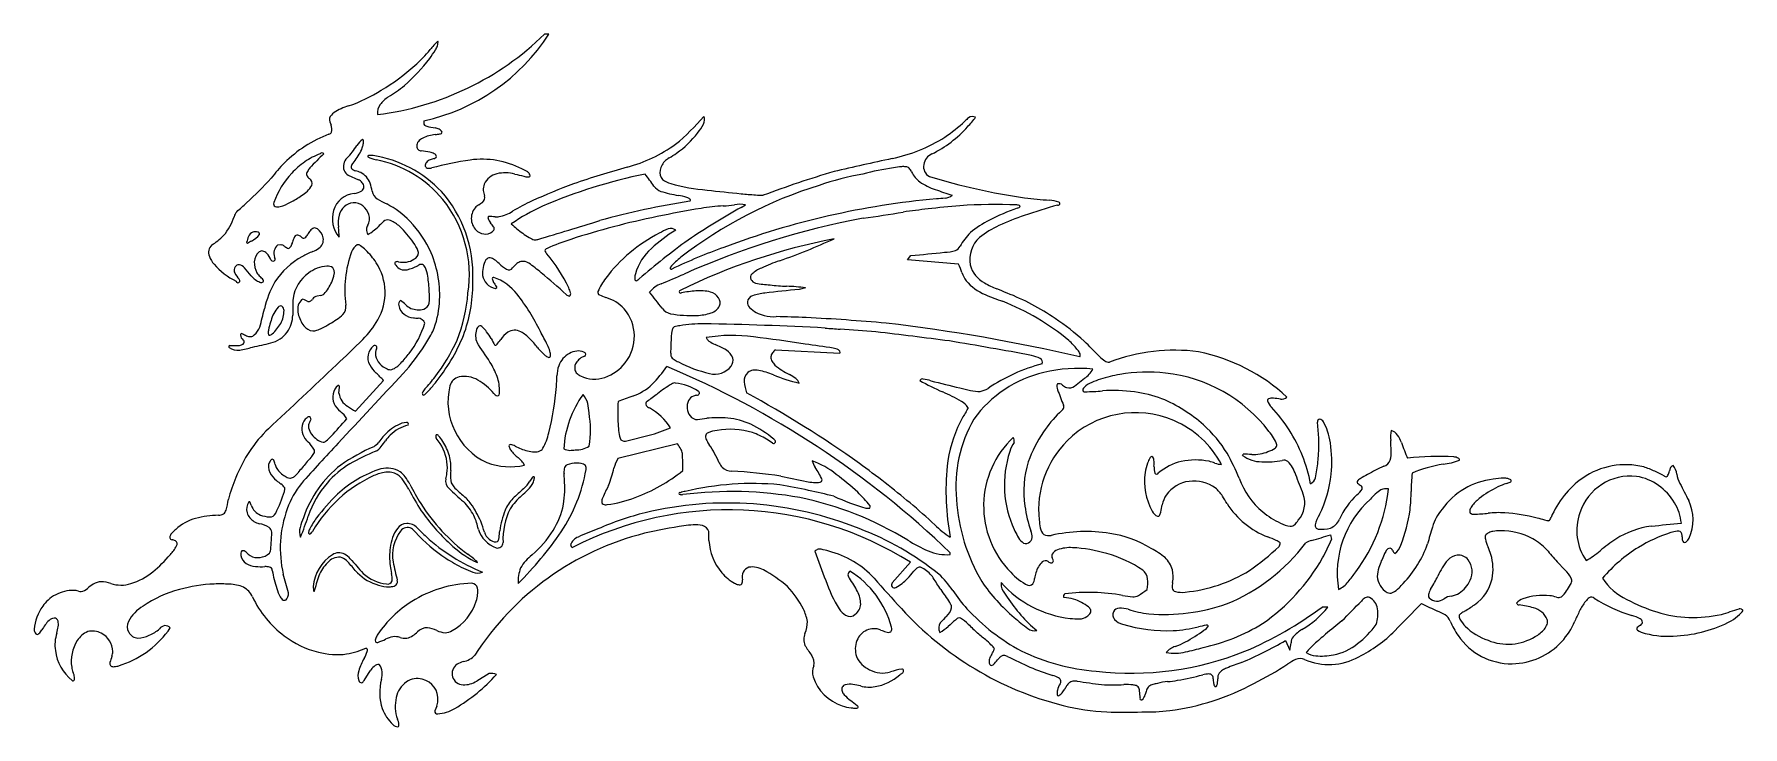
# Model space of a CAD drawing. Extents: x 0 to 20.4, y 0 to 8.2.
import ezdxf

# ---------------------------------------------------------------- set-up
doc = ezdxf.new("R2010")
doc.units = 0
doc.layers.add('WHITE', color=7, linetype='CONTINUOUS')

msp = doc.modelspace()

# ---------------------------------------------------------------- linework, layer by layer
at = {"layer": 'WHITE', "linetype": 'CONTINUOUS'}
for p, q in [((6.131048, 8.249087), (6.078971, 8.249087)), ((3.921968, 6.960243), (3.923827, 6.981676)), ((3.738563, 6.57136), (3.861022, 6.51605)), ((8.422428, 6.186845), (8.471693, 6.215278)), ((2.530194, 5.769543), (2.542052, 5.757111)), ((2.902285, 5.738984), (2.932275, 5.742626)), ((2.932275, 5.742626), (2.951458, 5.741194)), ((10.401347, 5.561923), (10.443136, 5.614159)), ((11.010305, 5.510317), (10.401347, 5.561923)), ((3.217779, 5.085915), (3.199834, 5.093148)), ((3.415529, 5.138049), (3.372266, 5.130646)), ((5.495626, 5.221178), (5.512341, 5.233596)), ((9.187864, 5.227945), (9.109842, 5.2078)), ((3.25245, 5.068561), (3.217779, 5.085915)), ((8.828627, 4.489139), (9.594823, 4.448276)), ((6.554626, 4.413396), (6.512177, 4.393588)), ((4.16182, 4.123811), (3.828634, 3.759388)), ((12.391386, 4.058852), (12.509669, 4.150423)), ((3.630483, 3.973848), (3.636473, 4.046599)), ((7.901735, 3.659209), (8.010346, 3.674013)), ((11.121894, 3.804306), (11.118899, 3.785306)), ((7.060591, 3.404765), (7.323321, 3.471793)), ((4.153643, 3.452954), (4.105097, 3.391459)), ((5.728801, 3.343756), (5.780371, 3.319751)), ((7.662645, 3.369541), (6.95212, 3.194642)), ((14.392274, 3.23039), (14.4014, 3.246341)), ((19.397575, 2.996254), (19.301683, 3.042955)), ((2.570402, 2.680857), (2.557131, 2.67915)), ((2.584865, 2.638196), (2.570402, 2.680857)), ((18.019126, 2.454789), (17.992466, 2.460841)), ((18.037169, 2.454795), (18.019126, 2.454789)), ((15.438468, 2.286332), (15.452799, 2.229006)), ((10.9117, 2.05116), (10.9117, 2.072775)), ((10.43615, 1.960783), (10.219934, 1.713679)), ((18.137995, 1.966178), (18.232538, 1.870291)), ((3.022431, 1.622324), (2.96632, 1.818525)), ((15.407925, 1.427023), (15.342597, 1.427023)), ((14.903198, 1.028014), (14.95604, 0.911761)), ((19.123632, 1.206043), (19.102893, 1.19139)), ((3.84533, 0.896634), (3.949639, 0.935091)), ((11.430166, 0.939296), (11.434591, 0.923434)), ((0.99654, 0.724042), (1.048285, 0.7407)), ((3.928718, 0.550994), (4.001886, 0.667654)), ((5.420547, 0.633297), (5.271694, 0.544361)), ((4.79541, 0.244683), (4.770981, 0.189023))]:
    msp.add_line(p, q, dxfattribs=at)
for centre, radius, start, end in [((3.660352, 10.726227), 3.462072, -82.877198, -45.684853), ((4.134945, 9.54111), 2.377762, -77.6958, -32.91388), ((6.487939, 6.516603), 2.353918, 135.52463, 138.845244), ((4.704805, 8.146359), 0.105294, -19.478276, 10.619832), ((2.875487, 9.362276), 2.309905, -48.341657, -37.377534), ((3.64473, 8.914045), 1.366172, -49.47117, -38.386366), ((3.192002, 9.063959), 1.877824, -36.007013, -32.291127), ((4.575956, 8.191478), 0.241815, -32.715447, -19.376894), ((2.753715, 9.86362), 2.667612, -58.823239, -48.178518), ((3.043665, 9.357832), 2.084817, -70.362035, -58.445007), ((2.687869, 9.901543), 2.845892, -57.47811, -52.740371), ((3.887037, 6.862936), 0.550175, 105.03449, 124.794941), ((4.261833, 7.310076), 0.173264, 144.208597, 186.363062), ((4.44346, 7.164417), 0.405952, 123.757144, 142.52463), ((3.678854, 7.240358), 0.161396, 177.416747, 207.930283), ((3.642054, 7.201266), 0.132789, 121.291319, 159.563426), ((3.384735, 7.112967), 0.160131, -10.850712, 18.87154), ((4.801635, 7.19871), 0.161138, 173.137033, 188.158581), ((4.680252, 7.196643), 0.043431, -151.382988, -97.067307), ((4.885102, 7.979188), 0.851981, -104.282992, -97.299385), ((4.745046, 6.961482), 0.175535, 62.822331, 79.559878), ((6.085194, 8.84326), 2.458607, -50.779044, -39.783015), ((7.416802, 7.464718), 0.624547, -38.979563, -27.316949), ((7.882183, 7.22691), 0.101957, -28.598945, 25.026557), ((10.0542, 8.101565), 1.429929, -63.448445, -41.911299), ((9.685136, 8.724519), 2.060776, -55.671444, -47.208548), ((11.331133, 6.984513), 0.335271, 126.805244, 137.212177), ((2.765909, 14.282311), 10.985628, -40.509012, -39.736733), ((11.17779, 7.18396), 0.083776, 64.583576, 124.554529), ((4.042673, 5.654141), 1.501495, 110.738337, 135.038659), ((3.494855, 7.110681), 0.054763, -72.861482, -30.578146), ((2.900944, 7.54708), 1.131733, -43.048202, -33.566802), ((4.102811, 6.760997), 0.304493, 129.456609, 148.22592), ((3.905817, 6.978064), 0.018369, 11.341529, 79.045344), ((3.677466, 6.97909), 0.245227, -14.55117, -4.407826), ((4.637913, 6.917314), 0.081645, 139.528521, 181.367858), ((4.703999, 6.858342), 0.170207, 116.39467, 138.86626), ((4.835066, 6.573657), 0.483567, 96.911262, 115.310038), ((4.720111, 7.7319), 0.68056, -85.215336, -80.542129), ((4.79432, 7.054995), 0.06985, 22.131997, 63.742473), ((4.834638, 7.085124), 0.024681, -96.270488, -8.888429), ((6.562455, 8.457995), 1.862633, -74.400609, -54.661931), ((6.998027, 7.767495), 1.140896, -55.028117, -37.570364), ((9.804332, 8.690027), 1.966659, -77.852505, -57.973113), ((3.779594, 5.923644), 0.977623, 124.657873, 136.762071), ((3.635112, 6.165662), 0.696637, 109.227479, 126.20298), ((5.553491, 4.584468), 3.072812, 133.208078, 137.59287), ((3.427937, 6.8088), 0.026627, 35.216691, 146.645992), ((3.822036, 6.672275), 0.138936, 132.601032, 200.252101), ((2.567268, 7.641328), 1.542325, -37.888193, -31.441916), ((3.502266, 7.032989), 0.428426, -27.253661, -15.641456), ((3.983522, 6.792627), 0.011521, 60.633064, 203.704221), ((4.171638, 7.200924), 0.458234, -115.692843, -102.517303), ((4.018041, 6.625303), 0.179699, 83.52869, 99.244695), ((3.816893, 5.401614), 1.419614, 43.264903, 81.0276), ((3.813873, 5.416392), 1.361937, 39.270664, 79.06085), ((4.609118, 6.913301), 0.052867, 177.762503, 227.917478), ((4.625693, 6.948571), 0.090863, -124.915402, -99.178331), ((3.964121, 2.196725), 4.706838, 80.826846, 82.098163), ((4.702072, 6.688831), 0.045065, 132.38101, 192.611491), ((4.774848, 6.625653), 0.141232, 114.561751, 136.918263), ((4.680399, 6.660336), 0.186177, 62.786303, 79.452539), ((4.862068, 6.317896), 0.45997, 102.395467, 108.496774), ((5.714609, 3.032553), 3.753566, 97.960865, 105.126281), ((4.759953, 6.799896), 0.032926, -84.11019, -15.920057), ((4.749337, 6.786623), 0.042491, 5.729062, 67.585005), ((5.335129, 5.727146), 1.032388, 62.751022, 97.814864), ((7.655119, 6.591598), 0.202847, 131.51219, 169.597811), ((7.741068, 6.481194), 0.342598, 121.123261, 130.038046), ((6.219068, 8.905502), 2.519935, -57.743437, -55.345787), ((19.552361, -36.588828), 44.349632, 102.149791, 103.065555), ((10.758462, 6.67062), 0.165187, 113.202055, 171.080911), ((-0.110038, 9.162595), 3.938514, -47.926129, -41.848346), ((4.399027, 5.325348), 1.986073, 135.591459, 142.478962), ((3.795844, 5.911315), 0.997908, 136.885507, 160.598343), ((3.297686, 6.582342), 0.053038, 142.733211, 196.634955), ((3.349343, 6.623034), 0.116718, -151.398308, -127.81138), ((3.486049, 6.486804), 0.263552, 139.8456, 151.029282), ((3.240227, 6.471432), 0.07027, -18.957555, 57.689668), ((3.799255, 6.672425), 0.117889, -155.843929, -120.985845), ((3.819572, 6.666341), 0.044771, 141.597373, 204.606488), ((3.85708, 6.736041), 0.11799, -131.519993, -104.047227), ((3.781316, 6.385766), 0.240477, 63.258054, 78.698804), ((3.806157, 6.39714), 0.130957, 39.482942, 65.231386), ((3.785883, 6.39449), 0.230631, 20.374371, 63.296054), ((4.695147, 6.6908), 0.038889, -162.323278, -95.812975), ((4.699324, 6.807677), 0.155777, -92.986362, -76.713086), ((5.565242, 6.367367), 0.22535, 103.69009, 154.955971), ((5.613685, 6.161955), 0.436393, 75.190643, 103.486828), ((8.440474, 17.429346), 11.180219, -104.055493, -103.493013), ((5.534869, 6.023891), 0.678405, 60.213295, 66.275662), ((5.866501, 6.640788), 0.090014, -112.654812, -81.429437), ((5.822937, 6.532054), 0.094307, 38.340251, 58.735111), ((5.889877, 6.566792), 0.018017, -123.565703, -20.583876), ((5.858123, 6.56122), 0.048627, -0.898445, 37.104003), ((8.53033, 0.427498), 6.281491, 101.511766, 113.215105), ((10.297622, -4.989461), 12.093927, 105.511433, 108.686948), ((-6.501884, -3.755613), 17.225842, 36.291243, 36.881273), ((7.579554, 6.602932), 0.126502, 168.467219, 221.68801), ((7.653749, 6.727665), 0.268464, -128.921601, -105.409641), ((13.047314, -5.312862), 12.434438, 106.448652, 110.551854), ((10.61588, 2.637403), 4.016124, 100.706818, 108.391111), ((10.695069, 3.438882), 3.251224, 98.145199, 104.70537), ((10.418036, 5.692865), 0.981765, 95.134645, 100.778797), ((10.350714, 6.419502), 0.252027, 82.669705, 94.675337), ((10.374515, 6.594276), 0.075656, 51.379207, 83.659745), ((10.251631, 6.509153), 0.223022, 26.484489, 40.294605), ((10.757676, 6.760968), 0.342214, -153.56327, -127.745698), ((10.727371, 6.671337), 0.134424, 169.327967, 241.243851), ((12.953769, 14.13018), 7.915504, -106.824459, -98.4073), ((2.444401, 7.411201), 1.31256, -62.409473, -55.7106), ((3.024343, 6.610394), 0.325413, -60.646045, -29.81395), ((3.837788, 6.069847), 0.283937, 95.525383, 163.618845), ((3.766346, 6.623573), 0.274672, -80.760325, -60.654352), ((3.866542, 6.434726), 0.061176, -55.768158, 48.308769), ((2.833268, 6.124304), 1.220233, 12.05669, 16.691853), ((4.164487, 6.401641), 0.139718, -170.751375, -124.479247), ((3.73227, 5.384133), 1.493903, -2.369509, 41.528442), ((5.299203, 6.301616), 0.067516, -54.982401, 19.311076), ((5.488031, 6.403963), 0.139907, 155.148777, 187.087622), ((5.71234, 6.43325), 0.366118, -172.695417, -162.629089), ((9.577909, -1.870475), 8.914427, 110.728323, 114.150483), ((7.532535, 6.549869), 0.185875, -143.838329, -111.662326), ((7.915592, 7.862761), 1.552781, -106.910531, -99.024916), ((8.211192, 8.784252), 2.399258, -105.193054, -94.667669), ((7.536695, 5.530817), 0.809773, 72.887272, 80.380137), ((10.899686, 1.457414), 5.2264, 107.262114, 127.696232), ((10.438801, 27.067045), 20.81558, -96.684154, -95.566185), ((9.327957, 15.591056), 9.285958, -95.612543, -94.544676), ((8.68029, 7.276566), 0.946384, -95.342626, -89.8878), ((10.981018, 7.130656), 0.77286, -124.058435, -108.767779), ((12.617131, 11.759735), 5.682519, -109.370668, -107.244689), ((10.83936, 6.428819), 0.133893, -85.980628, -45.904237), ((2.488083, 6.055944), 0.108893, 133.912346, 169.879033), ((-1.756393, 10.891824), 6.325609, -48.771823, -47.352556), ((2.88889, 6.228098), 0.037309, 156.77817, 241.395885), ((2.897252, 6.291623), 0.099788, -105.236052, -71.69085), ((2.814998, 6.647853), 0.465055, -75.860937, -59.316648), ((3.897598, 6.053537), 0.345921, 163.820925, 219.778564), ((3.827016, 6.041859), 0.202435, 97.951044, 165.311951), ((3.797941, 6.045863), 0.196488, 16.299571, 89.68718), ((8.6576, 15.037407), 9.873401, -117.586257, -116.837888), ((3.659591, 5.217741), 1.145308, 44.634412, 61.841347), ((3.755133, 5.383383), 1.428353, -8.788542, 38.804258), ((5.406214, 6.055167), 0.199606, 140.840095, 230.967721), ((5.40608, 6.03727), 0.211264, 121.632256, 137.050852), ((4.972806, 6.734515), 0.609638, -58.064887, -53.205677), ((5.434762, 6.573439), 0.507787, -78.403962, -58.701504), ((6.97832, 4.147259), 2.251489, 114.231169, 125.116009), ((7.094356, 3.808807), 2.716729, 115.361414, 120.915926), ((9.255914, -3.05625), 9.427862, 98.834828, 105.505499), ((10.015292, -6.273756), 12.619689, 99.451572, 101.866969), ((7.745169, 6.205283), 0.103826, 50.725698, 73.318247), ((12.847596, -1.720038), 9.060955, 119.234002, 123.937027), ((7.800937, 6.273677), 0.015578, -63.361928, 50.268336), ((8.565745, 1.900808), 4.318947, 94.761636, 98.290811), ((8.148822, 7.873058), 1.66923, -87.994873, -83.430848), ((11.611836, -3.332146), 9.659224, 95.146586, 110.596777), ((8.406768, 5.939148), 0.28366, 76.768675, 103.658521), ((6.741632, 27.842894), 22.010212, -81.822196, -80.564132), ((11.620527, -2.72939), 8.950502, 96.249494, 98.160308), ((11.949623, -4.810479), 11.055506, 94.790618, 96.77085), ((11.617649, -5.626225), 11.94625, 93.690315, 94.187321), ((11.446691, -0.464583), 6.68422, 87.795166, 93.605663), ((12.500207, 3.883415), 2.425859, 109.025386, 117.573593), ((11.704169, 6.135762), 0.078927, 58.647681, 90.23368), ((11.705269, 6.219883), 0.043322, -84.517032, -22.700738), ((14.605963, -2.201522), 8.755597, 106.016094, 108.737653), ((15.421487, 42.419857), 36.301568, -95.731048, -95.260764), ((12.04669, 5.734284), 0.538914, 73.176797, 85.065732), ((12.197235, 6.231904), 0.019021, -111.611877, 73.421157), ((1.819492, 6.242953), 0.585954, -41.784231, -16.648286), ((3.508666, 5.735635), 0.281547, 142.232011, 152.86004), ((3.431534, 5.780089), 0.193726, 129.896274, 138.651047), ((3.349687, 5.877948), 0.06615, 109.23219, 129.873024), ((3.340322, 5.887711), 0.054141, 50.305231, 103.267121), ((3.277533, 5.792141), 0.168263, 10.486046, 54.64303), ((4.046238, 5.999792), 0.42542, 167.318132, 186.769488), ((2.707888, 5.828533), 0.923869, 0.227975, 7.532746), ((4.061835, 5.92405), 0.105539, 178.949628, 214.700337), ((4.092964, 5.905443), 0.138185, 150.509916, 171.451135), ((3.844817, 6.051876), 0.14999, -31.517072, 19.121714), ((3.688288, 6.372274), 0.583624, -60.56894, -45.432495), ((5.582983, 4.518016), 2.067566, 133.911471, 135.914489), ((4.211394, 5.955921), 0.08094, 90.796844, 140.398039), ((4.198153, 5.895488), 0.141883, 57.754177, 85.101558), ((4.084386, 5.661444), 0.401554, 43.091467, 61.846226), ((3.558292, 5.111959), 1.161884, 33.004462, 45.156154), ((3.584562, 5.153582), 1.243795, 23.184293, 44.309277), ((5.373237, 6.006726), 0.139138, -86.706521, -41.988215), ((5.420313, 6.064243), 0.016768, 123.647791, 212.770745), ((5.618095, 6.133705), 0.225969, -159.661751, -144.102035), ((5.402629, 5.328416), 0.749833, 83.332228, 89.358659), ((5.002949, 5.626787), 0.571752, 35.108663, 40.909721), ((5.443897, 5.930392), 0.036792, -27.075992, 43.287274), ((5.505641, 6.201129), 0.128942, -97.104452, -76.001171), ((6.544367, 6.907906), 1.259407, -133.14115, -125.161974), ((-22.711584, 101.446309), 99.858377, -73.290317, -72.849117), ((9.270987, -3.042288), 9.304445, 101.47361, 108.026278), ((8.626486, 4.306765), 1.886908, 121.475227, 132.53758), ((7.989218, 4.901374), 1.117877, 113.103976, 119.08123), ((7.584312, 5.845091), 0.090991, 51.241582, 111.772205), ((11.667884, -3.458778), 9.683175, 100.685285, 113.91913), ((11.909732, 4.971174), 1.188494, 116.614339, 129.692969), ((11.889339, 5.067744), 0.98561, 113.813707, 129.616175), ((12.855648, 2.991297), 3.275754, 108.922533, 114.612113), ((2.198601, 5.649704), 0.120903, 132.549225, 202.632273), ((1.508877, 6.693462), 1.131837, -57.51014, -53.2428), ((1.859455, 6.205399), 0.531134, -52.035204, -41.636005), ((2.970844, 5.662498), 0.453466, 156.893324, 166.345897), ((3.399223, 4.458525), 1.555978, 121.482328, 123.42803), ((2.640376, 5.806066), 0.093197, 113.566922, 158.344419), ((2.445058, 6.065661), 0.313934, -63.193345, -40.526952), ((2.633521, 5.791534), 0.104478, 73.778589, 106.920007), ((2.663738, 5.870191), 0.021687, -23.14904, 92.725174), ((2.98987, 5.637378), 0.134145, 130.761541, 200.048561), ((2.901259, 5.614732), 0.136061, 50.683561, 68.349418), ((3.060455, 5.803938), 0.111236, -131.007118, -107.043511), ((3.013205, 5.746864), 0.051407, -73.445612, -26.246249), ((2.908892, 5.811721), 0.174065, -30.212546, -12.893129), ((3.460394, 5.680175), 0.392919, 158.025653, 166.352804), ((3.138509, 5.81198), 0.045134, 103.37224, 160.289633), ((3.128766, 5.782039), 0.073854, 53.911012, 90.539415), ((3.087076, 5.716132), 0.151757, 42.872535, 55.849007), ((3.20753, 5.840528), 0.023074, -113.594953, -43.237541), ((3.167602, 5.907607), 0.100445, -55.606961, -25.688255), ((3.21315, 5.9462), 0.30351, -69.59537, -54.342003), ((3.323072, 5.801325), 0.121815, -56.627832, 10.136714), ((3.96158, 5.580169), 0.197044, 125.416093, 156.8426), ((3.854909, 5.690561), 0.050752, 49.39428, 98.518761), ((3.634574, 5.360573), 0.447215, 45.173319, 55.490425), ((4.303316, 5.580167), 0.282359, 13.844423, 35.676929), ((5.379028, 6.034145), 0.166341, -126.317357, -89.241335), ((6.451596, 6.759419), 1.084632, -125.672764, -120.782605), ((6.052856, 6.081505), 0.29819, -121.624344, -108.764772), ((5.960789, 5.942512), 0.1434, -91.540918, -74.157562), ((7.046001, 3.699971), 2.204798, 107.263318, 115.162329), ((8.288229, 4.226337), 1.854351, 117.017227, 142.988388), ((12.959082, -1.330685), 8.805621, 125.953638, 130.794873), ((10.645446, -1.005682), 7.142024, 109.905288, 115.295719), ((10.912155, -1.363091), 7.307566, 100.930905, 116.134207), ((6.38748, 12.655128), 7.528816, -70.681384, -65.359185), ((10.919478, 5.789529), 0.128492, -65.129807, -31.088702), ((11.594567, 5.42834), 0.63735, 134.144397, 152.444772), ((11.494098, 5.564679), 0.351003, 131.640563, 190.207898), ((2.339595, 5.690017), 0.267097, -161.027233, -137.281013), ((2.749096, 6.030008), 0.799095, -139.2904, -115.480727), ((2.437868, 5.458097), 0.045243, 82.675049, 132.683942), ((2.415966, 5.38786), 0.11839, 41.109081, 76.483695), ((2.871765, 5.529357), 0.249828, 177.633049, 209.346186), ((2.7732, 5.536621), 0.15108, 127.903064, 178.841832), ((2.714005, 5.614102), 0.053586, 79.258047, 128.855592), ((2.699429, 5.572569), 0.097331, 43.007849, 75.381996), ((2.557289, 5.44427), 0.288802, 24.195345, 42.386173), ((2.844692, 5.573406), 0.02628, -155.804585, 43.185216), ((3.635226, 4.787382), 0.924299, 118.429556, 146.41233), ((3.758123, 4.622885), 1.127859, 112.915342, 119.941686), ((5.022919, 5.20451), 1.32256, 159.962843, 188.021888), ((3.290015, 5.000782), 0.94534, 33.876328, 45.734807), ((3.523932, 5.171858), 0.655878, -29.744536, 32.85867), ((4.318158, 5.519648), 0.023396, 140.519543, 239.078577), ((4.330088, 5.458629), 0.081604, 82.490127, 111.560332), ((4.411868, 5.565168), 0.124424, -148.186838, -76.396687), ((4.39738, 5.768672), 0.236032, -103.881252, -57.861128), ((4.483696, 5.654225), 0.094, -65.322237, -3.961158), ((4.614736, 5.430794), 0.077028, 83.133716, 127.208505), ((4.594071, 5.445528), 0.068588, 17.689962, 64.179468), ((3.542193, 5.14037), 1.287952, -4.222962, 22.98254), ((5.657432, 5.40295), 0.318038, 150.483559, 185.133664), ((5.427849, 5.53035), 0.05553, 85.292733, 148.16747), ((5.406694, 5.460537), 0.127769, 53.018098, 78.390672), ((5.120841, 5.068805), 0.612697, 47.293647, 53.701205), ((5.857466, 5.844184), 0.45695, -134.638574, -120.207602), ((5.944485, 5.271309), 0.312903, 128.275449, 141.660992), ((5.832821, 5.411687), 0.133533, 105.03741, 127.973041), ((5.820522, 5.41498), 0.127639, 56.697782, 100.082919), ((4.932353, 4.124708), 1.694024, 49.219179, 55.551508), ((6.123064, 5.651843), 0.046052, 108.364183, 156.248946), ((6.225493, 5.736827), 0.159114, -155.320824, -138.413692), ((4.762484, 4.47498), 1.772911, 25.127743, 40.705251), ((7.781567, 5.214773), 0.646688, 131.768091, 163.730948), ((8.307071, 4.820447), 0.980048, 127.986694, 138.085621), ((9.555427, 3.532387), 2.128469, 108.553467, 114.828735), ((9.345706, 19.569691), 13.998615, -85.503649, -83.863228), ((10.801642, 6.306125), 0.656086, -86.456787, -74.812977), ((10.111168, 5.095014), 0.990416, 18.489679, 24.791746), ((11.47638, 5.586535), 0.338338, -165.614044, -117.40361), ((2.448331, 5.437238), 0.066898, 159.314891, 206.138041), ((2.466541, 5.426812), 0.08768, 132.597602, 157.143858), ((2.701409, 5.56435), 0.350102, -153.432668, -137.886569), ((2.428138, 5.311059), 0.022947, -173.948524, 53.780325), ((-0.823723, 2.554741), 4.422126, 39.549259, 41.16818), ((2.778346, 5.528001), 0.248548, -140.674962, -110.894424), ((2.83558, 5.51829), 0.213016, -148.478124, -133.125191), ((2.705789, 5.314724), 0.024839, -130.364076, 24.722207), ((1.891487, 4.511496), 1.167182, 44.192995, 46.834638), ((3.97975, 4.686224), 1.271716, 151.208341, 166.795836), ((3.531335, 5.037009), 0.452374, 125.635039, 171.596295), ((3.528529, 5.049359), 0.440728, 95.586644, 126.273989), ((2.994783, 5.548979), 0.604304, -40.602499, -24.679358), ((3.492052, 5.386216), 0.101981, 51.687506, 93.61401), ((3.230432, 5.449606), 0.348782, -26.009554, -9.287738), ((3.511838, 5.420845), 0.062826, 12.715309, 46.259206), ((3.455505, 5.409647), 0.120251, -7.805741, 12.012071), ((4.326586, 5.940296), 0.509115, -76.997645, -61.673854), ((4.380953, 5.332839), 0.308824, 6.187272, 25.618986), ((3.267139, 5.138671), 1.43893, 1.797783, 9.094929), ((3.382295, 5.290843), 1.84287, -18.754616, 0.980212), ((5.521071, 5.404318), 0.18285, -170.612165, -135.94113), ((5.470998, 5.336896), 0.015254, 75.532597, 214.987982), ((5.621438, 5.369847), 0.168189, -165.645359, -148.719589), ((5.284966, 4.796315), 0.586904, 37.289836, 71.127379), ((5.654476, 5.496512), 0.05436, -119.680825, -34.903539), ((1.202171, -0.448881), 7.595384, 47.468352, 50.447152), ((7.445289, 4.8586), 0.800648, 142.805201, 156.003377), ((7.177611, 5.335687), 0.02514, 164.481388, 249.905037), ((7.370353, 5.339743), 0.216983, 164.98926, 179.294878), ((7.109878, 5.445413), 0.145845, -66.09667, -48.821099), ((4.571658, 12.534493), 7.813716, -68.242878, -66.06348), ((7.588704, 5.465326), 0.014688, 138.084639, 290.004759), ((8.581327, 5.352289), 0.051468, 127.773128, 206.871878), ((8.625511, 5.382506), 0.104773, -149.306524, -107.865003), ((8.812099, 5.104052), 0.390225, 112.6748, 132.235005), ((11.4003, 5.528052), 0.369508, -161.222288, -144.336141), ((11.55258, 5.694975), 0.592403, -139.801816, -112.52895), ((6.413041, 4.922684), 3.334109, 176.897703, 180.329744), ((3.207184, 5.057506), 0.036392, 101.652821, 151.983648), ((3.260734, 5.128239), 0.065249, -65.250765, -31.784066), ((3.383351, 5.052617), 0.078812, 98.085456, 148.436278), ((3.403605, 5.213665), 0.07655, -81.038735, -49.22721), ((4.032777, 5.118626), 0.675735, -6.099015, 5.535854), ((3.269383, 5.308212), 1.902719, -21.712818, -4.312112), ((5.517112, 5.3901), 0.170282, -138.453499, -97.248672), ((6.158044, 5.727565), 0.812981, -146.809435, -142.583664), ((3.852821, 3.656405), 2.417222, 25.820775, 38.219741), ((6.380254, 5.192225), 0.061985, -134.729912, -93.215175), ((6.125387, 5.112433), 0.268308, 12.444564, 25.472334), ((6.357088, 5.156941), 0.033097, -53.494245, 23.714413), ((6.745829, 5.174506), 0.033426, 163.124258, 247.949729), ((6.978981, 5.646848), 0.560093, -116.019651, -107.659408), ((6.672741, 4.65121), 0.481637, 42.636927, 73.55716), ((7.601608, 4.946537), 0.356825, 111.991132, 139.862592), ((-0.058248, -0.795989), 9.499472, 37.492962, 38.956023), ((7.700831, 5.182143), 0.016977, 116.134207, 296.993185), ((7.997751, 3.754412), 1.441906, 94.646911, 101.570748), ((7.927528, 4.671404), 0.522257, 75.854436, 95.118435), ((8.003665, 5.003894), 0.181395, 34.891238, 73.50767), ((8.071718, 5.05152), 0.098331, -22.703445, 34.811404), ((8.582288, 5.049632), 0.088632, 106.262305, 173.100874), ((8.8206, 4.262999), 0.910567, 97.368903, 106.796666), ((8.885547, 7.050675), 1.791872, -99.384404, -93.849949), ((10.295428, -8.315999), 13.575668, 95.01012, 96.732857), ((9.267918, 10.009254), 4.772951, -96.045563, -93.669205), ((8.905968, 3.134741), 2.112101, 82.33, 88.467108), ((11.810903, 6.102654), 0.952364, -120.981837, -111.287859), ((12.416048, 7.698998), 2.774489, -113.142946, -108.514691), ((8.925561, -1.268037), 6.962957, 67.519399, 68.60918), ((10.545747, 2.507255), 2.855543, 55.569946, 68.593043), ((-5.064702, 6.781826), 8.012344, -14.604674, -13.020032), ((3.215087, 4.732742), 0.407678, 139.51979, 164.873755), ((2.933735, 4.977828), 0.034772, 60.341684, 145.74445), ((2.648097, 4.958102), 0.327551, -28.129596, -0.220892), ((2.908241, 4.955881), 0.067411, 0.81444, 50.6969), ((2.737708, 4.900889), 0.341289, -36.047872, 0.437654), ((3.373918, 4.969007), 0.234346, 171.801176, 192.173389), ((3.281572, 4.982096), 0.141077, 139.027094, 171.714217), ((3.476836, 4.988875), 0.339147, -168.211994, -141.176198), ((3.269808, 5.106055), 0.041317, -114.84197, -63.799062), ((3.389086, 5.183638), 0.395411, -57.419537, -43.290556), ((3.583211, 5.004134), 0.131047, -44.363016, 6.92967), ((4.392295, 5.031516), 0.052232, 122.344769, 194.330088), ((4.496105, 5.040191), 0.15592, -172.036067, -125.314031), ((4.226805, 4.83913), 0.273601, 43.687673, 59.819754), ((4.537507, 5.093806), 0.22362, -126.029239, -95.488014), ((4.575513, 5.175968), 0.211236, -135.577002, -114.602888), ((4.579054, 5.210344), 0.244217, -111.999675, -75.748001), ((4.610715, 5.065033), 0.095719, -72.701488, -10.962064), ((3.796229, 5.109782), 1.032421, -22.959222, -3.568184), ((6.645402, 4.648778), 0.503673, -38.260695, 40.733564), ((7.614888, 5.083684), 0.167438, -144.30849, -102.282176), ((7.827635, 6.276677), 1.379146, -100.374789, -87.355729), ((7.86816, 5.520604), 0.622034, -87.871603, -71.877235), ((7.985081, 5.14523), 0.228982, -70.465655, -52.508207), ((8.048841, 5.060385), 0.12286, -52.018088, -22.399592), ((8.581174, 5.055223), 0.087023, 176.669518, 224.980589), ((8.791359, 5.286871), 0.399733, -132.828362, -104.054463), ((8.811063, 5.346467), 0.462353, -104.629673, -86.530579), ((7.379639, -47.145595), 52.05102, 88.003356, 88.393333), ((10.453783, 2.344662), 2.930228, 50.325726, 68.346502), ((2.47125, 4.671098), 0.012723, 45.300233, 198.365933), ((2.426657, 4.8755), 0.285803, -46.843992, -23.501986), ((2.836799, 4.693433), 0.050562, 163.166512, 214.361301), ((3.198224, 4.657636), 0.412912, 166.721323, 172.983515), ((3.838678, 4.49652), 1.073293, 161.384951, 166.203277), ((2.741159, 4.901731), 0.339005, -76.592785, -36.50612), ((2.425596, 5.116961), 0.599701, -46.746829, -31.4939), ((3.338011, 4.868808), 0.155853, -143.56952, -97.194205), ((3.312132, 4.876111), 0.162055, -87.750463, -69.851633), ((3.193598, 5.220223), 0.525988, -70.6414, -63.797549), ((2.915885, 5.783903), 1.154366, -63.783383, -58.531226), ((2.525506, 6.514643), 1.982017, -59.933599, -57.102722), ((3.116814, 5.410941), 1.127988, -45.037962, -30.028882), ((3.57087, 5.143959), 1.134032, -37.860509, -17.355536), ((4.5797, 5.28078), 0.414475, -98.82388, -91.099956), ((4.569162, 4.777816), 0.088603, 18.327238, 88.330447), ((2.882251, 5.689515), 2.107606, -32.849248, -27.784524), ((3.05441, 5.502063), 2.223269, -38.313831, -21.192896), ((5.471476, 4.660978), 0.214366, 161.100141, 203.243263), ((5.355894, 4.704601), 0.090966, 130.792505, 163.514704), ((5.309044, 4.753568), 0.023544, 64.623658, 122.297424), ((5.281547, 4.695999), 0.087343, 44.658037, 64.510837), ((4.891056, 4.317924), 0.630868, 37.902612, 44.155272), ((5.095337, 4.448005), 0.390438, 26.643183, 41.258149), ((5.872264, 4.395744), 0.381713, 127.294922, 145.6256), ((5.721359, 4.579847), 0.144069, 58.883437, 123.913441), ((5.622193, 4.357258), 0.387053, 43.247878, 63.348414), ((1.552056, 2.260062), 5.102835, 26.624997, 28.683118), ((9.095893, 4.513802), 1.513137, 171.911495, 177.798973), ((7.64623, 4.719096), 0.049015, 117.73924, 171.070245), ((7.730968, 4.427323), 0.351989, 96.454754, 107.791548), ((8.009086, 2.729861), 2.071723, 90.954579, 98.820819), ((7.023362, -42.065449), 46.876397, 87.066557, 88.837282), ((8.046397, -18.397508), 23.299568, 84.822108, 87.178898), ((9.847611, 9.350265), 4.620357, -95.281609, -93.078236), ((8.339211, -14.738742), 19.516052, 85.041819, 86.297431), ((-2.219896, -97.66769), 103.101801, 82.688129, 83.178626), ((7.732037, -15.892348), 20.839977, 76.906411, 83.339609), ((10.64174, 2.560652), 2.757661, 47.486744, 56.587779), ((2.33111, 4.527235), 0.01436, 88.00085, 234.125993), ((2.424645, 4.676139), 0.190176, -122.417358, -83.081222), ((2.394255, 6.336254), 1.79576, -91.999135, -89.076842), ((2.412887, 4.729605), 0.189159, -86.878515, -73.033167), ((2.347317, 5.284732), 0.803659, -82.835084, -71.683794), ((2.539683, 4.668598), 0.080522, -178.926344, -129.511727), ((2.454636, 4.597513), 0.050652, -74.600009, -23.952743), ((2.938969, 5.611695), 1.038394, -116.21924, -113.324821), ((2.480851, 4.585867), 0.021966, -23.952199, 69.754602), ((2.583394, 4.792386), 0.145271, -112.490359, -91.461558), ((2.571181, 4.720695), 0.074023, -83.400265, -46.491616), ((0.371586, 14.793753), 10.510877, -77.760506, -76.53104), ((2.799332, 4.717198), 0.052476, -94.667997, -44.86563), ((-5.894527, 14.534607), 13.951605, -47.114208, -45.329253), ((4.148474, 4.396508), 0.174935, 127.12994, 209.334648), ((4.058086, 4.517353), 0.024045, -43.478021, 129.230937), ((4.231919, 4.438526), 0.168331, 158.284489, 186.17222), ((2.370988, 6.003833), 2.707646, -41.581889, -32.568531), ((2.867947, 5.60724), 2.3898, -37.042562, -24.814289), ((-9.926801, -5.694964), 18.346127, 33.175652, 34.04643), ((6.114919, 4.931861), 0.738274, -155.276853, -148.695705), ((5.495175, 4.564104), 0.019313, -124.908713, -24.208066), ((4.992702, 5.02113), 0.697614, -41.795916, -35.982167), ((4.492072, 3.297899), 1.936056, 39.10989, 43.168685), ((6.553197, 4.957682), 0.710361, -141.881421, -131.265358), ((5.606049, 4.301455), 0.563942, 17.798175, 25.799201), ((9.698795, 4.458555), 2.117958, 176.931875, 179.576066), ((8.315887, 2.828155), 1.833214, 82.087886, 99.737947), ((8.063497, 4.650072), 0.059632, -165.315331, -139.332725), ((8.116511, 4.696076), 0.129823, -139.1796, -125.084119), ((8.285239, 4.953039), 0.437185, -123.822584, -113.571682), ((7.727562, 3.597659), 1.028579, 59.849649, 68.147955), ((8.111065, 4.298896), 0.230511, 24.383055, 54.724511), ((6.391732, -12.89632), 17.674759, 80.91195, 82.926532), ((8.936965, 4.344805), 0.180471, 126.892004, 143.351966), ((8.070208, -4.592604), 9.216652, 80.965848, 83.062238), ((9.474084, 4.263095), 0.250402, 65.179365, 80.03015), ((9.562702, 4.455497), 0.038574, 25.646599, 64.682832), ((1.046194, -54.172792), 59.589176, 79.525201, 80.479881), ((11.211941, 3.458844), 1.593764, 40.696165, 45.727287), ((12.277478, 4.363545), 0.196188, 26.917486, 43.283534), ((8.716791, 0.634144), 5.479785, 43.533597, 46.262671), ((13.580216, 2.338122), 2.147296, 82.262025, 111.09933), ((-36.380147, 46.061682), 57.805246, -47.343098, -46.240186), ((4.29583, 4.471437), 0.340174, -151.822558, -130.685804), ((4.287426, 4.477536), 0.230063, -165.627208, -111.20425), ((4.154046, 4.514986), 0.281243, -67.716605, -40.580929), ((3.403457, 5.251564), 1.332367, -43.641954, -37.09532), ((4.634348, 3.84865), 0.936365, 20.151782, 31.951501), ((6.16685, 4.526567), 0.131633, -128.625815, -109.624806), ((6.132285, 4.417688), 0.017925, -122.55533, -2.90221), ((6.006988, 4.427722), 0.143616, -4.369378, 18.727478), ((6.62691, 4.168903), 0.401383, 160.819843, 178.637198), ((6.507684, 4.202762), 0.277745, 118.648694, 159.336261), ((6.491284, 4.2416), 0.235837, 97.156091, 119.675968), ((6.551977, 4.276031), 0.113789, 141.664569, 192.76161), ((6.48049, 4.324743), 0.151997, 64.667306, 97.023194), ((6.608295, 4.242879), 0.178751, 122.528596, 144.527438), ((6.527698, 4.416393), 0.049084, 26.394222, 68.702264), ((6.546738, 4.437068), 0.024953, -71.571272, 2.629115), ((6.623096, 4.660353), 0.528378, -70.584269, -37.748422), ((5.919673, 5.454377), 1.992238, -43.653449, -35.720402), ((3.236771, -5.925948), 11.08531, 46.183476, 67.174092), ((7.868974, 4.464333), 0.28825, 178.033217, 189.565756), ((7.662315, 4.44448), 0.082497, -160.123745, -120.052949), ((7.834185, 4.723836), 0.410465, -121.29018, -113.078984), ((8.398999, 5.72964), 1.562212, -117.6807, -103.115464), ((8.106351, 4.445789), 0.245526, -104.588072, -37.435671), ((8.205924, 4.366569), 0.11833, -36.285084, 13.433678), ((8.870992, 4.402051), 0.09643, 178.228234, 211.104901), ((8.860741, 4.400177), 0.08627, 142.639974, 176.773563), ((8.964169, 4.457798), 0.205011, -149.008006, -133.392343), ((9.307596, 4.858902), 0.732871, -131.359421, -115.079521), ((9.567393, 4.463423), 0.031334, -28.907726, 16.252226), ((12.536555, 2.291794), 2.099038, 104.660321, 124.044495), ((11.731803, 3.840528), 0.60127, 65.422204, 75.761872), ((11.960332, 4.342886), 0.049389, -24.386599, 64.121292), ((12.4124, 4.428427), 0.046623, -29.009185, 30.886948), ((12.958681, 4.672813), 0.377264, -135.526553, -123.430922), ((12.806693, 4.444203), 0.102747, -122.932774, -89.706056), ((13.433492, 2.318762), 2.190893, 47.216364, 78.52539), ((112.508472, -97.782669), 148.62734, 136.669213, 137.10707), ((2.799954, 2.878885), 1.845134, 42.431449, 46.328241), ((4.24375, 4.33574), 0.082746, -118.54158, -78.186802), ((2.97041, 5.570551), 2.286144, -42.574232, -37.855602), ((2.817027, 5.652479), 2.502949, -40.69659, -37.646544), ((5.092424, 4.023277), 0.146868, 102.03551, 165.294564), ((5.124316, 3.86552), 0.307812, 58.735438, 101.718293), ((4.958505, 3.542968), 0.67007, 39.592132, 60.930905), ((5.088415, 4.011445), 0.454025, -2.859724, 20.606168), ((4.227304, 4.198604), 1.998438, -4.186954, -0.577855), ((6.525364, 4.271912), 0.086944, -166.011627, -133.126216), ((6.579832, 4.329648), 0.166317, -133.224283, -115.925128), ((6.674111, 4.513384), 0.372808, -116.610995, -70.470295), ((6.902525, 4.570496), 0.672107, -70.495097, -46.975275), ((8.577113, 2.454792), 1.902845, 121.264861, 127.352646), ((7.632511, 4.021154), 0.073917, 83.816417, 125.539569), ((7.576462, 3.499334), 0.598738, 56.387628, 83.862798), ((8.58154, 4.121618), 0.127129, 128.816514, 186.299544), ((9.401958, 4.25828), 0.958684, -170.96126, -163.049924), ((8.574326, 4.133584), 0.113299, 98.36572, 129.767172), ((8.590641, 4.007134), 0.240788, 80.644619, 97.828906), ((8.449731, 3.313766), 0.948205, 68.065883, 79.053803), ((9.497675, 5.798092), 1.748296, -113.379265, -102.816809), ((8.743475, 3.71713), 0.541044, 52.726237, 62.063593), ((9.007117, 4.061104), 0.107669, 17.430349, 53.510872), ((10.579989, 4.104107), 0.038699, 75.872091, 148.021059), ((12.025305, 6.740484), 3.00462, -119.469256, -113.633155), ((10.521538, 3.617233), 0.52878, 72.425417, 82.622674), ((18.282343, 34.033149), 30.862505, -104.258111, -103.602148), ((12.332808, 2.851409), 1.400419, 102.636441, 144.431871), ((12.432794, 2.64817), 1.621479, 83.746975, 104.513191), ((12.209132, 4.061951), 0.029184, 134.184488, 202.436231), ((12.207483, 4.023521), 0.062232, 48.077955, 107.479261), ((12.680147, 3.865465), 0.248861, 109.789155, 134.706715), ((12.344348, 4.401072), 0.30026, -56.592201, -28.023054), ((12.997696, 3.215334), 0.971301, 107.843047, 114.435945), ((13.289078, 2.240269), 1.988863, 100.357687, 107.226426), ((13.253865, 2.404874), 1.820616, 83.047843, 100.198937), ((13.285754, 2.434994), 1.787077, 37.34684, 83.945875), ((3.742586, 3.92463), 0.187144, 130.908027, 204.181979), ((3.624021, 4.052758), 0.013892, -26.317103, 106.67218), ((3.834585, 3.996457), 0.205351, -173.678943, -119.397031), ((4.644896, 3.97003), 0.022509, 154.551002, 237.667721), ((4.785292, 3.904721), 0.177351, 137.790662, 154.98949), ((4.634205, 3.986377), 0.035391, -92.181088, -18.730619), ((4.432357, 4.265486), 0.37386, -50.982916, -40.957183), ((5.732784, 3.874568), 0.80422, 166.628183, 244.870537), ((5.53373, 4.012654), 0.07269, -144.084357, -105.382658), ((5.519146, 3.964102), 0.022039, -102.307313, -27.071463), ((5.29745, 3.993142), 0.244463, -9.196463, -1.019276), ((2.733704, 4.342912), 3.498762, -13.942271, -4.758052), ((7.523582, 3.244437), 1.217361, 144.117842, 176.808837), ((6.342881, 3.787291), 0.25866, 13.757123, 41.285243), ((9.329359, 3.750741), 2.378726, 177.014482, 183.515803), ((8.467346, -0.056688), 4.212591, 108.55362, 111.05576), ((7.321037, 3.84554), 0.037592, 122.531006, 207.955348), ((-2.683662, 17.492564), 16.883932, -53.746414, -53.232164), ((7.954716, 3.808514), 0.17801, 154.707253, 216.768105), ((7.883759, 3.846117), 0.097859, 107.470615, 156.863746), ((7.911368, 3.798941), 0.151638, 97.179528, 112.074892), ((7.892634, 3.984302), 0.034913, -90.356903, -27.780791), ((7.899807, 3.974698), 0.024635, -15.70555, 70.806293), ((1.790166, -8.204519), 13.901535, 54.671675, 61.211106), ((9.915722, 1.904832), 2.271166, 60.20309, 66.514634), ((12.282428, 9.032977), 5.152704, -104.134491, -102.661164), ((10.928706, 3.672335), 0.233961, 34.337852, 60.38417), ((11.25217, 4.403546), 0.410137, -103.987846, -87.800678), ((11.221726, 4.245116), 0.255612, -79.590756, -56.867775), ((12.421453, 4.082179), 0.241343, -172.532408, -163.732599), ((15.282749, 5.093191), 3.275656, -160.774749, -157.318173), ((12.433071, 4.315286), 0.306774, -126.85702, -116.219367), ((12.326971, 4.136887), 0.101187, -106.912044, -50.46159), ((12.509504, 4.010494), 0.021053, 151.979812, 293.744006), ((12.571173, 3.984158), 0.088052, 138.645428, 155.705831), ((12.530431, 5.768819), 1.77764, -90.401277, -83.798454), ((12.848832, 2.14181), 1.86406, 82.079329, 93.887207), ((12.939932, 2.62958), 1.368584, 68.969424, 83.042909), ((12.758974, 2.287828), 1.753121, 48.233546, 67.457339), ((14.711597, 3.885978), 0.02288, 111.029209, 192.377588), ((14.848785, 3.932104), 0.167499, -162.262227, -132.619519), ((14.74135, 3.800459), 0.113417, 80.826013, 109.555651), ((14.610327, 2.133511), 1.785152, 82.471851, 85.20877), ((14.863352, 3.979602), 0.07869, -104.082169, -42.232745), ((3.331917, 3.565726), 0.140703, 125.528976, 170.077503), ((3.271342, 3.667903), 0.024516, -1.870213, 149.804975), ((3.996328, 3.347888), 0.769788, 155.500922, 160.219665), ((-84.582817, 84.608734), 119.791324, -42.641833, -42.50815), ((3.800249, 3.958916), 0.253907, -154.090015, -127.052812), ((3.481967, 3.534584), 0.27653, 28.451333, 53.292583), ((4.198149, 4.468423), 0.799545, -125.505663, -117.526378), ((2.165473, 3.197546), 4.476277, 6.943478, 8.365688), ((5.384868, 3.537242), 1.240517, -8.987491, 9.345374), ((7.36669, 3.891436), 0.101258, -141.149405, -113.003687), ((6.975287, 3.170956), 0.719207, 32.953318, 60.712327), ((7.900781, 3.772514), 0.113309, -141.489146, -89.517681), ((8.148425, 2.379234), 1.302121, 85.057109, 96.087182), ((8.173543, 2.795138), 0.885665, 65.824805, 84.357713), ((12.590511, 2.861504), 1.611943, 150.060862, 185.458483), ((12.480439, 2.869033), 1.638579, 147.430228, 152.392086), ((10.781339, 3.953826), 0.377287, -32.497567, -26.529735), ((13.271333, 2.655057), 1.516269, 134.272788, 145.605178), ((11.968931, 4.015964), 0.367764, -48.449041, -39.688471), ((12.220642, 3.811749), 0.043798, -44.398966, 24.705127), ((13.115884, 2.589945), 1.151595, 66.526517, 134.904092), ((13.379666, 2.537355), 1.85866, 32.482431, 43.164139), ((3.918262, 2.382763), 1.624248, 134.043727, 158.886953), ((3.396856, 3.544277), 0.208603, 167.346818, 197.741424), ((3.418896, 3.571465), 0.238652, -157.649116, -131.20582), ((3.372751, 3.578298), 0.10519, 163.373572, 189.276458), ((3.43735, 3.591514), 0.171095, -169.842809, -140.968566), ((3.545887, 3.672966), 0.306743, -141.917276, -125.340689), ((3.058868, 3.904564), 0.651801, -49.834124, -42.943529), ((4.569244, 3.112039), 0.537539, 116.450335, 140.63811), ((4.579794, 3.132575), 0.482156, 134.809872, 145.189661), ((4.583369, 3.107953), 0.502362, 104.9025, 133.119795), ((4.449073, 3.389778), 0.235897, 93.750973, 120.368536), ((4.438575, 3.605846), 0.019944, -38.54359, 104.324516), ((4.825573, 3.459591), 0.042923, 155.055261, 208.593985), ((4.793833, 3.452168), 0.026516, 27.375254, 105.708823), ((4.485653, 3.165404), 0.446561, 31.643755, 42.025604), ((5.431003, 3.659953), 0.716489, -28.62418, -12.907441), ((8.86104, 3.728295), 1.909922, -176.294742, -173.258201), ((7.155297, 3.51165), 0.191123, -177.729771, -151.227143), ((6.860132, 5.187257), 1.776896, -74.889998, -66.143821), ((8.122999, 3.47293), 0.128837, -175.058236, -149.989401), ((8.041742, 3.456468), 0.047404, 106.026901, 173.503382), ((8.169049, 3.18575), 0.34604, 95.768414, 113.936158), ((8.291349, 2.680793), 0.86365, 72.272281, 100.479223), ((7.910169, 2.339124), 1.41056, 50.351822, 63.650147), ((8.299789, 2.727636), 0.816486, 58.781844, 71.835502), ((12.454984, 2.920505), 1.592528, 153.608771, 173.399723), ((13.235465, 2.676284), 1.474684, 145.498496, 161.03295), ((13.13866, 2.60547), 1.128379, 27.398708, 67.273326), ((12.968535, 2.509114), 1.448511, 31.134396, 48.585855), ((14.273917, 3.149527), 0.568914, 21.652705, 40.512766), ((13.385699, 2.541603), 1.85129, 11.023439, 32.471801), ((15.311163, 3.636114), 0.026544, 87.448184, 197.045962), ((12.941897, 3.362504), 2.358914, -2.756919, 6.470475), ((15.302712, 3.604488), 0.058937, 28.117972, 80.593103), ((15.007807, 3.410904), 0.411497, 15.349415, 32.543385), ((14.330966, 3.183122), 1.125219, 10.225497, 17.411792), ((16.582546, 3.458654), 0.427653, 170.270471, 186.677063), ((16.12953, 3.403943), 0.130835, 32.838459, 76.062178), ((15.855189, 3.224071), 0.458883, 20.540269, 33.133307), ((18.829936, -10.945775), 20.892569, 136.71923, 138.499059), ((2.971893, 3.077514), 0.427581, 32.488511, 47.332922), ((3.289233, 3.282297), 0.049961, -31.538505, 29.871376), ((3.477774, 3.561783), 0.176865, -128.176663, -101.422583), ((3.431249, 3.457697), 0.070224, -80.576289, -46.843156), ((4.958254, 1.224074), 2.300893, 113.359291, 124.623958), ((4.925113, 1.128948), 2.31679, 111.704605, 120.218432), ((3.872543, 3.581854), 0.300552, -54.760687, -39.307635), ((3.982765, 3.44556), 0.185039, -62.462387, -35.683318), ((2.184409, 4.802985), 2.438142, -36.942619, -34.905517), ((4.32281, 3.056347), 0.602291, 9.405028, 39.45029), ((4.267267, 3.012197), 0.713033, 17.465717, 32.917968), ((5.670795, 3.344163), 0.016411, 82.166009, 210.002676), ((5.787449, 3.369569), 0.135114, -165.595227, -145.811331), ((5.642095, 3.155255), 0.207486, 65.298665, 81.424998), ((6.043703, 3.57543), 0.463509, -142.559511, -127.06562), ((6.004535, 3.802895), 0.532614, -114.889854, -97.577924), ((5.958859, 3.47089), 0.197491, -97.144452, -75.837857), ((5.984246, 3.367763), 0.091288, -75.45102, -34.004086), ((6.379041, 3.429114), 0.136745, -121.246263, -88.976546), ((6.368804, 3.79113), 0.498901, -88.543678, -81.330119), ((6.450851, 3.598927), 0.301075, -91.302185, -58.05428), ((7.038519, 3.482328), 0.080643, -128.998059, -74.115164), ((6.999056, 2.881798), 0.823555, 31.156164, 36.316171), ((7.574697, 3.236555), 0.147515, 6.677755, 28.915977), ((8.313115, 3.556404), 0.33599, -153.881388, -144.073006), ((6.611925, 2.421338), 1.709407, 25.054498, 33.276697), ((8.40345, 2.888808), 0.624945, 51.270028, 59.250869), ((8.805087, 3.398144), 0.024272, -116.000246, -16.296626), ((8.798666, 3.397214), 0.030294, -11.193837, 67.604692), ((12.432602, 2.629643), 1.124052, 133.306992, 224.585016), ((12.821947, 2.880215), 1.266487, 161.739032, 204.81694), ((12.004053, 3.162352), 0.401546, 145.891788, 163.400849), ((11.588521, 3.404601), 0.084798, -11.619353, 30.472123), ((13.124438, 2.585439), 1.160829, 135.046135, 185.937591), ((12.034896, 2.02837), 2.497249, 21.909182, 29.499689), ((14.50744, 3.752088), 0.510513, -90.629595, -68.386012), ((14.585977, 3.605438), 0.345768, -71.535353, -55.627616), ((14.759764, 3.357303), 0.042976, -60.100948, 2.856485), ((14.028825, 3.163062), 1.426525, -6.248386, 8.86397), ((15.771568, 3.263383), 0.390416, -12.902968, 3.962867), ((14.411039, 3.30162), 1.750048, -0.368498, 3.515469), ((19.191085, 4.424636), 3.086519, -160.317591, -156.57579), ((2.91815, 3.092683), 0.12889, 152.062179, 209.720012), ((2.89227, 3.111474), 0.097326, 131.026323, 154.698096), ((2.83644, 3.169503), 0.017375, 15.335715, 117.62127), ((2.657178, 3.073067), 0.220523, 13.804813, 27.267363), ((3.054812, 3.170425), 0.188857, -166.297036, -150.826055), ((3.150257, 3.249747), 0.311691, -146.643387, -121.242195), ((9.966471, -2.460923), 8.756038, 140.207923, 141.203629), ((4.483588, 2.05835), 1.347254, 128.174045, 161.370886), ((5.926704, 0.849535), 3.533536, 138.097125, 139.530102), ((3.084789, 3.40509), 0.288445, -42.70022, -31.08487), ((4.321772, 2.191515), 1.095033, 120.921311, 139.475668), ((4.518592, 1.810543), 1.31937, 107.104667, 133.4065), ((4.205308, 2.784579), 0.296556, 58.894748, 104.602764), ((4.463993, 3.087586), 0.457966, -8.852606, 8.435634), ((4.319529, 3.082685), 0.644091, -2.740568, 12.87489), ((5.672983, 3.933787), 0.836206, -109.6885, -78.51945), ((5.441061, 2.819803), 0.503314, 43.211089, 50.037463), ((5.702607, 3.063205), 0.146044, 20.483534, 43.869127), ((4.647783, 3.402103), 1.955119, -33.49715, -9.984785), ((6.484261, 3.038652), 0.174624, 168.483159, 189.072468), ((6.377419, 3.064291), 0.064924, 118.074834, 171.830719), ((6.461334, 2.777965), 0.362176, 89.825278, 108.424884), ((6.48297, 3.008713), 0.133021, 51.473292, 98.879039), ((6.507948, 3.078687), 0.067172, -13.40749, 30.498485), ((5.400827, 3.42895), 1.543771, -21.012603, -13.020166), ((7.507245, 2.897157), 0.62981, 151.813663, 163.014088), ((5.267154, 3.111569), 2.458171, -1.392788, 3.314887), ((8.322698, 3.207214), 0.173648, -159.08971, -138.52243), ((8.300567, 3.195511), 0.149432, -136.263521, -86.864696), ((9.504095, 3.230686), 0.246555, -164.883391, -144.999305), ((8.957608, 2.27766), 0.940738, 50.712153, 70.858871), ((8.760708, 2.691067), 0.672088, 21.986382, 36.333247), ((2.583732, -6.765204), 12.269772, 50.233633, 53.808372), ((13.893958, 2.819614), 3.034262, 174.630535, 190.623164), ((12.935803, 2.80731), 1.149011, 162.355225, 188.947724), ((14.12843, 2.84491), 0.916366, 161.110265, 168.450718), ((13.572615, 3.038649), 0.327779, 150.81496, 161.697766), ((13.314125, 3.188221), 0.029519, 92.690334, 159.653926), ((13.29147, 3.176653), 0.046237, -0.324322, 62.612309), ((12.687048, 3.139404), 0.651709, -3.124457, 3.253529), ((13.704158, 3.099149), 0.366401, 179.259764, 192.449241), ((13.812151, 2.529731), 0.648324, 103.347536, 130.246171), ((13.83188, 2.358297), 0.819936, 78.618145, 101.923221), ((13.862755, 2.617889), 0.559749, 68.933428, 76.471991), ((14.161056, 3.422952), 0.298935, -108.95426, -93.949961), ((14.621947, 3.552026), 0.395221, -125.529774, -90.083374), ((14.424501, 2.66886), 0.577943, 82.310702, 92.290785), ((14.676125, 4.184385), 1.029037, -93.050039, -79.416736), ((14.886208, 3.095824), 0.079863, 55.122942, 105.308988), ((14.631855, 2.877195), 0.413221, 17.576202, 43.443543), ((14.61622, 3.139326), 0.666481, -14.975748, -6.815009), ((13.295088, 3.36669), 2.006445, -8.785371, -3.361435), ((18.791347, -2.555524), 6.276637, 115.653039, 117.622088), ((16.039162, 3.21756), 0.120296, -73.134533, -20.108185), ((16.728515, 0.313321), 2.907895, 86.449871, 97.301755), ((17.009511, 1.624201), 1.519229, 98.626802, 113.20041), ((16.653821, 4.023026), 0.905846, -81.888876, -69.236447), ((16.884968, 3.050611), 0.166705, 63.259461, 81.858286), ((16.959995, 3.182984), 0.016504, -24.984473, 90.062221), ((18.953114, 2.228033), 0.893516, 75.862887, 124.661531), ((18.915632, 2.257155), 0.87551, 63.835842, 73.017598), ((19.641024, 3.010298), 0.16804, 152.98505, 167.07742), ((19.541524, 3.0598), 0.056922, 111.122209, 151.883354), ((19.372208, 2.990926), 0.192405, 5.040741, 39.340842), ((3.882993, 2.311157), 1.619093, 156.072388, 165.758585), ((3.06805, 3.165338), 0.295305, -152.456838, -128.201053), ((3.820286, 4.149168), 1.533741, -127.555451, -125.046453), ((2.851367, 2.767828), 0.153537, 30.343658, 54.946109), ((3.064819, 3.092494), 0.133201, -124.906215, -99.248285), ((3.982564, 2.25552), 1.026257, 141.21859, 160.546753), ((3.043547, 3.045773), 0.084749, -90.09136, -59.224663), ((3.032352, 3.071763), 0.112867, -61.093033, -44.926088), ((2.795991, 3.307843), 0.446933, -44.955862, -39.22599), ((4.400034, 2.121547), 1.199989, 139.364302, 161.089395), ((4.718182, 1.518288), 1.61933, 114.510173, 150.059477), ((4.253595, 2.524885), 0.51073, 97.527852, 113.934617), ((4.21555, 2.816757), 0.21639, 59.636178, 97.665672), ((4.177253, 2.777771), 0.269717, 34.612121, 56.80187), ((4.198072, 2.821645), 0.269751, 35.26806, 53.503592), ((3.614459, 2.388698), 0.953907, 27.497923, 34.644336), ((3.698755, 2.468359), 0.881412, 28.517283, 35.276954), ((7.372008, 4.38724), 3.262997, -152.670322, -148.003693), ((5.012199, 2.926565), 0.112324, 165.999155, 230.083927), ((3.973279, 3.181891), 0.957511, -13.784736, -9.909654), ((5.569971, 2.97759), 0.611617, 173.022535, 181.330042), ((5.115622, 2.961592), 0.157114, 179.343043, 221.791419), ((6.252019, 4.107557), 1.770742, -135.065627, -130.389631), ((5.615023, 3.094232), 0.335444, -50.663816, -30.269587), ((5.673258, 3.043205), 0.302061, -46.505249, -26.791217), ((6.533687, 2.529683), 0.742948, 143.47132, 147.839877), ((5.947136, 2.966501), 0.011766, -50.022879, 152.661759), ((5.833093, 2.959347), 0.121617, -25.466264, -0.877396), ((5.107627, 2.845436), 1.21233, -9.210734, 4.780159), ((3.532085, 2.810238), 2.786986, 2.80167, 4.133316), ((8.893047, 1.793826), 2.318799, 152.196878, 156.188748), ((6.501318, 4.55745), 1.939933, -70.149133, -50.907144), ((8.555516, -0.579574), 3.477123, 84.637177, 103.306213), ((7.974367, -2.9124), 5.968077, 81.14197, 86.788211), ((8.080508, -2.155396), 5.100848, 77.037904, 80.976805), ((11.414689, 14.475008), 11.763882, -102.376048, -100.848115), ((9.305179, 3.390976), 0.481115, -102.547865, -83.265058), ((9.357088, 2.939786), 0.026986, -80.369664, 6.17216), ((6.635515, -0.797301), 4.793412, 48.550501, 52.503915), ((13.975023, 2.92726), 0.751241, 172.26457, 208.476979), ((13.368514, 3.03633), 0.027416, -143.863158, -25.37411), ((13.802094, 2.536537), 0.38921, 96.911835, 144.839571), ((13.819589, 2.517175), 0.410812, 52.773954, 99.009619), ((15.236701, 3.283958), 0.942287, -159.903428, -129.722602), ((5.41641, -0.862727), 10.357415, 20.533028, 21.909033), ((15.161343, 2.987453), 0.100798, -65.69491, -11.648981), ((14.059274, 3.147011), 1.394567, -26.34091, -5.728998), ((15.771765, 2.912675), 0.015406, 145.168794, 234.847118), ((15.823507, 2.887752), 0.072684, 113.748551, 152.357278), ((15.938077, 3.109986), 0.273404, -129.847346, -119.822921), ((16.705172, 1.512819), 1.705173, 118.893455, 122.290967), ((15.783011, 2.842373), 0.035914, -17.209292, 57.878352), ((20.068177, 2.71715), 3.66973, 175.257206, 178.660183), ((17.480667, 2.078382), 0.877668, 96.722485, 144.270392), ((17.984614, 1.750008), 1.238273, 116.37728, 128.634957), ((17.513208, 2.175487), 0.786255, 90.812139, 99.907489), ((17.934241, 1.708558), 1.254637, 108.543857, 113.474162), ((17.502, 2.707795), 0.253867, 78.774186, 89.985646), ((17.426939, 3.238832), 0.357569, -72.371233, -64.707624), ((17.533283, 2.862763), 0.095776, 55.856154, 79.082805), ((17.578433, 2.930153), 0.014668, -85.022536, 54.072209), ((19.061578, 2.080038), 1.076944, 124.929972, 157.532628), ((19.014556, 2.350169), 0.636572, 83.54432, 161.893042), ((18.978691, 2.35124), 0.64054, 29.492389, 80.344133), ((19.541595, 3.22028), 0.266326, -122.735821, -115.260728), ((19.43503, 3.004375), 0.02594, -105.85372, -19.874307), ((19.258131, 3.093289), 0.223766, -25.897553, -11.709086), ((19.926737, 3.076168), 0.369246, -169.334784, -151.463392), ((27.604282, 6.838504), 8.918775, -153.792544, -152.312836), ((0.761419, 2.979498), 1.575553, -14.695245, -9.868547), ((2.692039, 2.589109), 0.162196, 146.279874, 194.533463), ((1.335047, 3.308943), 1.721103, -26.386951, -17.069926), ((2.900259, 2.831518), 0.084755, -19.136969, 9.421723), ((5.077822, 1.228609), 2.126438, 133.578708, 143.712783), ((8.575955, 5.070865), 4.68631, -151.421807, -147.799545), ((6.527031, 3.879686), 2.277518, -147.569078, -126.745572), ((8.816807, 6.90465), 5.616644, -133.647004, -131.246984), ((4.682924, 2.264292), 0.649937, 36.921157, 49.548016), ((4.626336, 2.195558), 0.688342, 27.78721, 44.923361), ((4.121233, 1.909642), 1.313137, 24.179176, 34.569262), ((6.043307, 2.387358), 0.475184, 135.809859, 156.169446), ((6.281323, 2.193153), 0.733805, 130.361566, 146.58882), ((6.945087, 1.506738), 1.73562, 130.077675, 135.715671), ((5.172394, 3.490021), 0.972538, -49.337351, -43.215631), ((5.463275, 2.804059), 0.854796, -32.977781, -10.288866), ((6.874266, 2.67891), 0.114647, 153.545944, 183.703454), ((6.78287, 2.674142), 0.023163, -173.462015, -108.602313), ((6.80624, 2.715684), 0.070553, -115.84702, -75.454087), ((6.694425, 3.861359), 1.220857, -83.909377, -67.579223), ((8.255304, -1.539758), 4.205276, 68.04967, 103.450838), ((7.692392, 2.776156), 0.013446, 66.934439, 212.224832), ((7.716601, 2.909175), 0.144635, -104.242452, -85.567917), ((7.899545, 2.160506), 0.659673, 102.635947, 107.820615), ((8.308398, -1.747014), 4.549191, 79.720731, 97.332746), ((8.30218, -1.232143), 4.044882, 58.693795, 78.332496), ((7.325249, -6.03105), 9.048138, 75.92888, 77.882161), ((10.654097, 5.221256), 2.720949, -114.515058, -106.009111), ((8.607041, 1.55921), 1.724003, 38.500428, 45.818328), ((6.640637, -1.899803), 5.934906, 46.488416, 50.29331), ((13.145613, 2.838527), 2.163666, -176.545908, -149.185062), ((13.780604, 2.568376), 0.353569, 147.052805, 167.466534), ((13.811968, 2.530017), 0.405433, 32.559887, 50.818068), ((9.351203, -0.222815), 5.647193, 30.679403, 31.742808), ((15.048163, 3.189379), 0.993804, -147.716053, -110.911545), ((14.819786, 2.666734), 0.313563, -41.352774, 19.249011), ((16.695628, 1.829805), 1.175702, 131.542486, 189.521163), ((16.37434, 2.101164), 0.90613, 133.079104, 155.806959), ((14.130297, 3.049851), 2.011215, -36.772785, -6.186943), ((15.501775, 3.053561), 0.385705, -48.876586, -35.105685), ((16.322265, 2.38777), 0.518453, 122.821768, 141.604339), ((16.099899, 2.69622), 0.140104, 77.678094, 114.747209), ((15.006478, 2.772814), 1.393299, -7.724076, 1.239606), ((17.514381, 2.330485), 0.491271, 128.064266, 142.999975), ((19.060825, 2.368406), 0.561176, 5.982875, 32.096165), ((19.235752, 2.467141), 0.52296, -24.696248, 25.763742), ((2.05698, 1.960236), 0.53831, 104.526356, 133.47643), ((2.224026, 1.326805), 1.193394, 91.438957, 104.662006), ((2.195901, 2.640262), 0.120453, -90.876874, -60.498439), ((2.202786, 2.603593), 0.085999, -52.433465, -16.050439), ((2.717659, 2.611508), 0.19322, -160.938823, -121.037219), ((2.767527, 2.70143), 0.193298, -160.905151, -112.096927), ((2.741572, 2.63837), 0.228662, -122.701118, -106.11188), ((2.816414, 2.845737), 0.345512, -110.606222, -92.489723), ((2.809804, 2.573147), 0.07308, -96.599596, -23.47885), ((4.301615, 2.126146), 1.370271, 159.888907, 192.973279), ((4.218338, 2.061378), 1.09799, 157.095144, 163.387913), ((0.366172, 3.431251), 3.04138, -22.645109, -17.623221), ((4.111669, 1.922413), 0.937128, 142.94523, 152.351483), ((6.549271, 3.921304), 2.361209, -145.196432, -132.443242), ((4.701872, 2.242822), 0.59952, 18.547519, 27.156469), ((3.541232, 1.765885), 1.904112, 16.826619, 20.975317), ((6.800188, 2.134907), 1.271742, 159.544826, 170.940735), ((6.412327, 2.231564), 0.828587, 153.813236, 182.553041), ((8.270818, -1.489362), 4.073349, 57.887368, 117.146813), ((8.150363, -0.902565), 3.561451, 104.193399, 113.7896), ((9.929479, 2.698419), 0.096113, -105.56676, -75.907354), ((9.927301, 2.622191), 0.03071, -33.594661, 19.489741), ((13.352279, 2.8389), 1.565692, -172.28086, -161.132011), ((12.825699, 2.540298), 0.859136, -174.995826, -168.550046), ((13.453124, 2.64996), 0.16035, -149.702096, -116.836435), ((13.386775, 2.524817), 0.018926, -108.610622, -24.8144), ((13.279869, 2.585379), 0.141739, -28.902296, -11.788774), ((9.546896, 3.337621), 3.949748, -11.407447, -10.097974), ((15.259809, 3.308658), 0.976055, -129.839324, -115.271297), ((14.072737, 3.180602), 1.218629, -39.192521, -36.276229), ((15.567166, 2.349468), 0.313977, 145.296232, 169.716202), ((15.351447, 2.562453), 0.21597, -66.1945, -24.612175), ((14.701405, 2.802448), 1.699627, -22.026824, -7.331764), ((17.244222, 2.196942), 0.617909, 140.388749, 162.863086), ((17.157296, 2.567957), 0.057992, 164.598643, 202.878533), ((17.235145, 2.545172), 0.139103, 144.403888, 164.066585), ((17.142176, 2.592596), 0.060779, -129.073354, -82.829112), ((17.08251, 4.771868), 2.240585, -88.279962, -83.95183), ((17.450233, 1.269504), 1.281033, 87.114238, 95.898388), ((17.327803, 0.170886), 2.385362, 76.033487, 85.505542), ((16.82299, -1.547241), 4.175212, 73.733835, 75.001322), ((17.991689, 2.520881), 0.080224, -55.464478, -21.407433), ((19.015174, 2.337636), 0.641162, 160.845632, 214.007053), ((1.690294, 2.25364), 0.074039, 133.111426, 181.512505), ((1.646542, 2.259738), 0.031313, -165.098794, -98.757931), ((2.189581, 1.757432), 0.77792, 130.284326, 134.980641), ((2.647829, 2.149871), 0.270519, 55.817888, 83.571948), ((2.737579, 2.302393), 0.094615, 9.712465, 48.870478), ((1.770814, 2.330495), 1.060094, -7.576288, -0.656154), ((3.314961, 2.326497), 0.156581, 161.845969, 205.028663), ((3.284161, 2.312145), 0.016912, 163.158893, 251.42879), ((3.410626, 2.291327), 0.144951, 152.933208, 169.780303), ((3.258456, 2.357055), 0.064239, -71.560509, -28.404598), ((4.698081, 2.091197), 0.459573, 144.073821, 174.751205), ((4.751895, 2.041612), 0.483949, 143.284923, 189.377818), ((4.445463, 2.276922), 0.146054, 93.409623, 144.92651), ((4.44474, 2.277341), 0.096948, 59.641397, 146.440431), ((4.438846, 2.253529), 0.169201, 43.25544, 90.700775), ((4.401321, 2.208579), 0.178247, 38.211388, 58.769426), ((5.938335, 3.575728), 1.879168, -138.02121, -123.393306), ((6.59898, 4.345514), 2.837906, -135.868938, -132.853982), ((6.143314, 3.867147), 2.177324, -132.625278, -111.665307), ((8.094477, -0.977041), 3.383889, 104.098607, 147.226513), ((0.717935, 1.211757), 4.713418, 13.997778, 15.023213), ((5.617457, 2.453918), 0.341668, -162.6199, -109.653406), ((5.535064, 2.372041), 0.179848, -162.206148, -130.655753), ((5.428576, 2.264695), 0.109518, -25.930208, -6.683795), ((3.405443, 2.472192), 2.143253, -5.898209, -3.666048), ((2.426673, 5.007744), 4.694842, -44.690787, -34.8781), ((5.127044, 2.989318), 1.238001, -49.599551, -31.700102), ((6.53776, 2.112614), 0.159342, 112.243603, 158.956385), ((7.857548, -0.792296), 3.349896, 109.964839, 114.329576), ((8.283623, -1.833974), 4.26116, 97.336849, 103.758514), ((7.997543, 0.699282), 1.712573, 94.922482, 98.66736), ((7.871253, 2.018734), 0.387356, 76.759558, 93.057708), ((7.943669, 2.305123), 0.092124, 12.351299, 79.806665), ((6.856149, 2.229443), 1.181369, -0.547044, 4.631204), ((8.609741, -0.866631), 3.449318, 51.144676, 69.330907), ((11.433066, 3.119542), 1.005088, -134.641112, -121.246847), ((12.586348, 2.768463), 1.005743, -155.328123, -150.242633), ((11.926382, 2.379468), 0.239949, -152.664733, -132.020043), ((11.79889, 2.272003), 0.090793, -61.005939, -9.917329), ((11.633608, 2.237646), 0.255406, 4.203236, 21.818679), ((12.103431, 2.380493), 0.120251, -174.874096, -130.472954), ((12.085246, 2.435576), 0.158316, -112.21972, -79.511706), ((12.524231, 0.460848), 1.864727, 81.109558, 102.706707), ((12.611097, 0.979245), 1.339146, 58.793419, 81.353709), ((14.195443, 0.913643), 1.43648, 65.406681, 69.715334), ((14.998702, 2.720999), 0.333495, -117.807327, -96.485846), ((14.967235, 2.458962), 0.069602, -95.113873, -44.111454), ((10.887408, 16.997265), 15.398821, -73.67628, -72.80972), ((15.297574, 2.39526), 0.040657, 165.382506, 262.670916), ((15.337375, 2.774427), 0.421897, -96.121173, -76.114985), ((27.292672, -0.804067), 11.104898, 163.343247, 164.425188), ((17.348494, 2.255031), 0.066357, 157.078757, 197.464534), ((17.37249, 2.213959), 0.108268, 115.276124, 141.825775), ((17.408934, 2.135272), 0.194985, 100.012348, 115.087183), ((17.447828, 1.889342), 0.443953, 88.046129, 99.437276), ((17.478566, 1.558245), 0.774949, 61.480487, 91.153572), ((17.534334, 1.666389), 0.653305, 42.544517, 61.249532), ((19.413676, 1.314041), 1.086861, 98.109053, 121.899709), ((20.03055, 0.637399), 1.760183, 107.797129, 121.585867), ((11.195838, 82.598656), 80.613023, -84.258525, -84.002321), ((19.689655, 1.646952), 0.694932, 99.929806, 106.476696), ((19.578402, 2.242192), 0.089693, 71.740949, 95.490638), ((19.560619, 2.2761), 0.068804, -11.881926, 48.171979), ((19.710975, 2.249256), 0.08399, 171.318238, 217.097543), ((19.604843, 2.293314), 0.115062, -53.394393, -22.844027), ((0.418436, 3.072843), 1.578824, -51.018881, -40.326608), ((1.281749, 2.376341), 0.47074, -43.699671, -28.116983), ((1.596918, 2.052374), 0.182029, 62.116252, 75.734032), ((1.658466, 2.176023), 0.044085, -29.233174, 57.659259), ((2.516052, 2.060414), 0.056762, 140.985926, 200.057089), ((2.600317, 2.061942), 0.139177, -171.323814, -122.902679), ((2.484607, 2.043874), 0.053784, 40.37121, 103.613024), ((2.708734, 2.244201), 0.246843, -137.900076, -123.920264), ((2.665966, 2.211978), 0.197017, -118.8219, -46.531931), ((2.721119, 2.126842), 0.099037, -35.74137, 0.436161), ((0.260184, 2.220019), 2.561636, -2.067663, -0.655211), ((3.817351, 1.630479), 0.495054, 122.392344, 175.412473), ((3.631101, 1.932289), 0.140499, 61.927091, 124.192858), ((3.523575, 1.765977), 0.338253, 44.318873, 59.112447), ((4.993612, 2.023463), 0.761135, 171.707493, 187.918275), ((5.827609, 3.083723), 1.256524, -133.934566, -117.77179), ((4.239987, 0.777428), 1.576748, 49.781327, 54.103194), ((5.502143, 2.324445), 0.12244, -133.480637, -89.360698), ((5.520457, 2.193714), 0.064113, -106.224217, 0.841188), ((5.502612, 2.229598), 0.0276, -88.137249, -27.612942), ((6.252935, 1.624252), 0.531964, 127.455417, 149.648928), ((6.426903, 2.170183), 0.03786, -179.466383, -112.749252), ((8.66475, 2.246957), 0.627947, -177.3719, -139.012933), ((9.384287, 1.973178), 0.148548, 107.969408, 125.835316), ((20.487311, 6.046332), 11.867602, -160.544866, -158.732384), ((9.358623, 2.035399), 0.081611, 78.676707, 104.304688), ((8.24414, -2.364642), 4.620499, 74.694464, 75.837548), ((9.196729, 1.031263), 1.093819, 42.434231, 75.867795), ((11.380733, 3.794879), 1.84996, -121.870649, -113.299736), ((10.873823, 2.623741), 0.573832, -113.066375, -86.215321), ((11.80963, 2.244322), 0.061508, -135.495937, -57.2552), ((12.157775, 2.036707), 0.038665, 152.056167, 213.230231), ((12.244351, 1.973282), 0.145691, 112.493191, 145.964709), ((12.342609, 1.672065), 0.46223, 86.946143, 109.460502), ((12.263286, 0.310379), 1.826221, 73.714273, 86.736971), ((12.400312, 0.683587), 1.429814, 55.780431, 74.791077), ((12.800579, 1.191598), 1.060621, 50.928011, 61.605768), ((13.357552, 3.530772), 2.2334, -67.787782, -36.856087), ((12.536923, 4.639484), 3.386372, -55.109536, -47.427564), ((14.75521, 2.110844), 0.115424, 42.965101, 70.747034), ((14.773555, 2.183804), 0.066364, -35.059529, 4.933697), ((15.280847, 1.950202), 0.276816, 103.662379, 119.486218), ((11.340498, 4.12012), 4.526293, -27.767642, -24.696169), ((17.412144, 1.407838), 1.47985, 154.207748, 160.688231), ((16.351329, 1.944639), 0.29196, 147.608616, 158.48065), ((16.152152, 2.073236), 0.054917, 93.440432, 149.580159), ((16.142423, 2.089619), 0.038969, 16.059264, 80.497478), ((16.255265, 2.128049), 0.080303, -159.859906, -126.745474), ((16.071592, 2.231742), 0.215947, -51.091761, -17.997653), ((15.35187, 2.617199), 1.319089, -43.58573, -19.468679), ((16.965787, 1.869909), 0.173278, 95.437447, 138.033925), ((16.970894, 1.911022), 0.133138, 35.96797, 99.304874), ((17.947199, 2.404111), 0.683234, -165.6795, -157.331161), ((15.577134, 1.420206), 1.882949, 19.636317, 22.500357), ((16.7776, 1.880825), 0.598279, -11.507092, 16.722139), ((24.55244, 7.617929), 8.549118, -139.872739, -138.616805), ((17.884079, 3.005243), 1.188531, -59.703089, -49.84909), ((20.113599, 0.319635), 2.301976, 123.610858, 129.464996), ((20.042132, 0.615742), 1.784698, 121.538443, 139.672073), ((19.65716, 2.219308), 0.024548, -122.46099, -48.411964), ((0.927354, 2.434623), 0.762582, -72.786689, -50.577667), ((2.670181, 2.209591), 0.301864, -118.809334, -96.843217), ((2.696184, 2.571083), 0.664104, -95.354363, -85.522932), ((2.741214, 1.578054), 0.331022, 79.111456, 88.821195), ((2.790252, 1.858882), 0.046247, 3.981358, 73.038094), ((4.298497, 2.10508), 1.482164, -170.564295, -162.022905), ((3.854245, 1.604799), 0.502393, 135.967568, 157.30382), ((3.634325, 1.83861), 0.182405, 85.734904, 140.759859), ((3.606171, 1.859069), 0.166745, 47.261038, 75.510605), ((2.09443, 0.441077), 2.239045, 39.39548, 43.471823), ((7.916143, 5.503404), 5.43, -139.851495, -137.394952), ((4.240638, 2.215458), 0.54573, -139.651199, -108.275206), ((5.178345, 2.055012), 0.948471, -171.731396, -166.040293), ((9.720866, 3.124519), 5.56898, -167.958896, -165.667869), ((5.848133, 3.45624), 1.729786, -123.077093, -115.132329), ((5.527817, 2.674522), 0.887028, -117.84704, -110.100618), ((5.27883, 1.974586), 0.144312, -112.771807, -65.148173), ((5.355069, 2.195771), 0.250712, -116.773928, -107.64535), ((5.253424, 1.956183), 0.025657, 1.500862, 79.491247), ((6.235095, 1.727399), 0.471288, 159.421546, 182.608073), ((8.593355, 2.16834), 0.522639, -140.385328, -118.781744), ((8.589049, 1.781298), 0.157219, 157.142598, 191.118037), ((8.545577, 1.792027), 0.11321, 107.157699, 153.597767), ((8.5537, 1.637113), 0.266342, 60.099035, 98.968463), ((7.898726, 0.416707), 1.651302, 49.36088, 61.5074), ((9.794212, 1.786629), 0.104836, 139.973852, 166.533863), ((9.134111, 0.903634), 1.113324, 14.738974, 58.613857), ((1.727692, 9.045396), 11.325228, -39.999414, -39.427124), ((10.605169, 1.748576), 0.166221, 116.764579, 141.175329), ((10.548044, 1.854635), 0.045914, 67.438036, 112.713298), ((10.417971, 1.591421), 0.33943, 58.338167, 64.207635), ((10.42864, 1.592274), 0.333215, 32.730741, 59.822814), ((12.166527, 2.325886), 0.721929, -137.761891, -117.477828), ((12.457313, 1.681475), 0.548993, 163.686402, 171.02757), ((12.242175, 1.739634), 0.326213, 136.536004, 162.876039), ((12.043837, 1.913954), 0.063127, 57.121254, 127.500534), ((12.16709, 2.129595), 0.185379, -118.686112, -106.580367), ((12.11353, 1.977798), 0.025882, -88.538242, 0.153708), ((12.017306, 1.953953), 0.124426, 11.081115, 29.65643), ((13.113058, 1.7495), 0.147943, 4.449264, 51.87685), ((13.262299, 1.787903), 0.307149, 15.41981, 47.682259), ((13.160549, 1.790177), 0.405688, -10.085033, 11.285722), ((13.541978, 3.364463), 1.768197, -84.590361, -58.191608), ((13.270437, 3.191469), 2.387208, -55.29996, -29.626186), ((14.274769, 2.873058), 1.790504, -39.74528, -35.008459), ((16.334868, 1.785933), 0.338149, 160.782555, 179.056696), ((17.442767, 1.478028), 0.790461, 140.032891, 156.370132), ((16.89806, 1.84688), 0.22994, -26.047269, 38.244859), ((17.957153, 1.589335), 0.393412, 27.39479, 45.57372), ((0.527856, 1.767769), 0.160266, -78.927631, -48.099265), ((0.990512, 1.245401), 0.537533, 122.352717, 131.420743), ((0.803823, 1.532569), 0.195081, 91.582078, 121.166935), ((0.781227, 1.305671), 0.422257, 71.965507, 87.664129), ((1.034034, 2.085026), 0.397077, -107.905574, -72.562389), ((2.06861, 0.32606), 1.352575, 104.473015, 124.75247), ((2.2142, -0.092359), 1.794471, 92.26179, 105.635211), ((2.214217, -0.083021), 1.785142, 86.393319, 92.274163), ((2.312083, 1.228718), 0.470088, 67.330287, 88.240744), ((2.380401, 1.449573), 0.240979, 23.758208, 62.072716), ((3.6135, 1.888477), 0.763776, -161.618802, -153.592628), ((3.715073, 1.68392), 0.391435, -177.972942, -168.863899), ((13.927486, -1.613599), 11.075472, 162.055831, 163.087818), ((4.24073, 2.169002), 0.468784, -133.261203, -95.317689), ((4.263382, 2.25466), 0.590161, -109.178502, -96.491435), ((4.219113, 1.926633), 0.259324, -94.966706, -81.431717), ((4.211314, 1.754882), 0.054485, -104.922188, -17.623525), ((4.251337, 1.761942), 0.091963, -86.001737, -49.013787), ((3.934065, 1.762386), 0.330051, -4.169998, 11.148746), ((4.271396, 1.731173), 0.055807, -43.833504, 15.365169), ((5.251319, 0.29471), 1.415148, 91.595613, 122.165043), ((5.205692, 1.630315), 0.07924, 15.245751, 85.496341), ((4.940577, 1.612503), 0.343746, -19.436381, 6.455678), ((8.465418, 1.971154), 0.288727, -115.368164, -105.897143), ((8.400013, 1.727537), 0.036713, -111.878791, -38.034224), ((8.346721, 1.738764), 0.088903, -22.377833, 7.898744), ((8.13295, 0.87983), 1.153994, 26.902723, 43.197713), ((10.941464, 2.253689), 1.597792, -161.309281, -147.848645), ((9.761133, 1.815909), 0.069046, -175.957988, -136.871158), ((8.656974, 1.014524), 1.295845, 27.503656, 35.591311), ((37.65821, 26.302855), 36.968213, -138.422009, -137.667472), ((10.246754, 1.690211), 0.035638, 138.814074, 298.503716), ((9.927648, 2.242685), 0.673635, -60.069185, -45.070371), ((-26.395327, -22.15601), 44.150855, 32.606511, 32.817865), ((10.002617, 0.993523), 1.129928, 33.868073, 46.967704), ((58.520899, 34.549915), 57.973605, -145.406533, -145.22172), ((12.977836, 2.870589), 2.039158, -145.994816, -129.777369), ((11.954881, 1.719656), 0.439091, -179.869081, -174.005918), ((12.487515, 2.583338), 1.300741, -138.335806, -96.574511), ((11.622951, 1.686912), 0.105577, -172.86779, -154.86627), ((12.754213, 2.350488), 1.416686, -149.9965, -145.231318), ((11.849107, 1.74089), 0.057665, -105.780202, -40.361479), ((11.795925, 1.772734), 0.119246, -35.465736, -2.710207), ((12.452183, 2.697801), 1.33177, -58.321393, -52.919425), ((12.90403, 1.713356), 0.359692, -12.528402, 7.607935), ((14.910082, 1.532091), 1.363009, 172.112388, 174.892207), ((13.600102, 1.660058), 0.048074, -172.086611, -97.933904), ((15.376994, 1.950934), 0.353451, -63.242716, -39.051421), ((16.247089, 1.813068), 0.251252, -175.075531, -122.022545), ((16.051417, 1.859795), 0.290438, -63.874357, -44.732609), ((15.555321, 2.370171), 1.002157, -45.499812, -41.374547), ((16.851906, 1.513585), 0.253567, 148.179531, 162.507991), ((15.76652, 2.228065), 1.045986, -33.727976, -24.466056), ((16.771563, 1.897111), 0.365794, -56.553284, -24.415351), ((16.871584, 1.87151), 0.504418, -55.760192, -12.599991), ((17.525848, 2.126184), 0.884645, -35.032739, -29.104601), ((18.126059, 1.793754), 0.198531, -29.534859, -21.35474), ((18.240992, 1.739656), 0.072296, -14.577105, 25.124534), ((19.269795, 2.15015), 0.699983, -147.17729, -115.367097), ((0.553571, 1.112371), 0.555896, 144.356057, 174.756645), ((0.535679, 1.121147), 0.536253, 133.624932, 144.004039), ((0.408758, 1.262597), 0.346341, 116.170384, 134.570702), ((0.475406, 1.135663), 0.489672, 90.29285, 116.618818), ((0.455381, 1.367621), 0.258303, 74.101619, 86.1103), ((0.560327, 1.718166), 0.107693, -108.509524, -90.900295), ((1.532442, 1.035515), 0.465441, 120.302189, 151.740895), ((3.716394, 2.070756), 1.232427, -154.833083, -126.757483), ((3.028822, 1.601811), 0.112659, -151.923199, -125.241811), ((2.978221, 1.546573), 0.039495, -111.393591, -35.586852), ((2.925786, 1.584051), 0.103947, -35.567319, 21.604375), ((5.225165, 0.334973), 1.367142, 122.135479, 145.868117), ((4.692471, 1.670393), 0.597631, -61.467853, -16.75399), ((9.688699, 1.467502), 0.155631, -54.650782, -3.088033), ((9.515251, 1.459989), 0.328854, -0.151732, 27.719288), ((10.72296, 1.357671), 0.218906, 23.287832, 34.493734), ((10.879949, 1.425902), 0.047735, -9.964133, 22.559749), ((12.433102, 2.61034), 1.789223, -146.515771, -137.703668), ((13.089443, 2.518879), 1.788873, -146.924078, -129.864512), ((12.291929, 1.556298), 0.031252, 120.40164, 213.310462), ((12.196461, 0.770618), 0.771641, 76.173846, 84.843633), ((12.5614, -0.697996), 2.299019, 79.916405, 97.128246), ((12.235033, 1.023437), 0.517439, 51.335852, 73.630278), ((12.50228, 1.358663), 0.088726, 23.148676, 50.844009), ((13.332348, 3.686473), 2.152724, -99.854313, -96.605047), ((13.091243, 1.665786), 0.117928, -93.165132, -59.233842), ((13.462508, 3.584694), 2.24672, -94.758552, -70.786953), ((13.669674, 1.866421), 0.265163, -106.7023, -81.541838), ((12.614152, 5.129811), 4.599462, -66.87652, -53.614895), ((14.584347, 2.061485), 1.039626, -60.230586, -37.609674), ((-10.49216, 27.219347), 36.787392, -44.877702, -44.361469), ((15.970119, 1.350673), 0.218682, 122.181943, 137.561861), ((15.884047, 1.492057), 0.053234, 67.707402, 124.824644), ((15.815312, 1.377748), 0.186176, 8.752061, 61.467416), ((16.147564, 1.66262), 0.071072, -118.306967, -63.470845), ((-64.395485, 80.61877), 113.194324, -44.596084, -44.366122), ((20.853301, 10.201433), 9.746284, -116.361798, -115.137075), ((16.656432, 1.568394), 0.05107, 155.218846, 217.389327), ((16.710451, 1.627487), 0.130642, -136.393055, -51.337098), ((16.902606, 1.357385), 0.20118, 95.680827, 123.329067), ((16.807931, 1.891169), 0.341865, -77.368204, -61.094977), ((16.361191, 2.545512), 1.349461, -59.924234, -53.946744), ((17.77271, 1.38398), 0.145768, 106.073629, 142.395471), ((17.685281, 1.483548), 0.029997, -159.267234, -88.296242), ((17.51608, 0.242953), 1.222502, 73.691317, 82.002202), ((17.971407, 0.860596), 0.705208, 83.373481, 109.815151), ((18.005218, 1.13281), 0.430916, 72.84514, 83.66234), ((18.156491, 1.612525), 0.07214, -109.576806, -61.443945), ((17.966354, 1.801424), 0.337774, -48.317348, -32.81832), ((18.896004, 1.149591), 0.54089, 140.726747, 154.681108), ((18.647509, 1.365467), 0.212095, 126.17239, 143.379177), ((18.550035, 1.492334), 0.052291, 53.076069, 121.998034), ((19.494131, 2.907324), 1.648828, -123.609809, -106.420033), ((19.890776, 3.215966), 1.931901, -118.467663, -106.945016), ((0.520277, 0.915675), 0.490868, 134.366814, 151.019797), ((0.260745, 1.172159), 0.126187, 101.225397, 131.556276), ((0.241977, 1.253323), 0.043002, 8.497469, 97.747272), ((0.132238, 1.221455), 0.156992, -10.675596, 14.09115), ((1.245116, 1.193743), 0.137486, 153.12978, 266.401617), ((8.695669, 1.169847), 0.520964, 9.543306, 26.461396), ((8.844257, 1.253721), 0.365175, -22.991543, 0.391977), ((9.79627, 1.538796), 0.247818, -146.886118, -122.086574), ((9.713814, 1.411269), 0.095994, -120.822184, -47.439941), ((13.197289, 4.015493), 3.876477, -137.71378, -104.082498), ((10.879194, 1.175977), 0.105609, 141.717373, 208.87596), ((11.498366, 0.647431), 0.919625, 133.423876, 139.767695), ((10.734464, 1.462758), 0.197716, -48.209221, -13.190185), ((16.517308, -5.01973), 8.385977, 131.387696, 132.167626), ((11.088133, 1.144728), 0.171587, 120.27042, 132.182747), ((11.019244, 1.265582), 0.032516, 65.510761, 122.780269), ((10.798925, 0.900993), 0.4583, 44.518481, 59.326791), ((12.969151, 3.132), 2.536908, -137.136414, -118.585658), ((13.402003, 3.46621), 3.196335, -135.410859, -132.665721), ((13.186869, 2.967782), 2.249751, -132.285832, -126.930104), ((12.468442, 2.895368), 1.609464, -94.627798, -90.645961), ((12.452465, 1.44116), 0.155169, -90.800397, -55.949135), ((12.447989, 1.441158), 0.157717, -54.601461, -36.371206), ((12.534881, 1.379202), 0.051038, -38.214546, 16.319005), ((12.91373, 1.336143), 0.067618, 149.389312, 191.507463), ((12.946149, 1.342475), 0.100649, -168.642099, -140.205902), ((12.92918, 1.327686), 0.085224, 92.521805, 149.78508), ((13.009927, 1.408719), 0.192316, -137.20182, -103.806856), ((12.937171, 1.065934), 0.347091, 74.396377, 91.938469), ((13.492212, 2.987714), 1.843057, -106.653237, -87.655398), ((13.449281, 2.706266), 1.371522, -107.777246, -97.252922), ((13.420936, 3.21038), 2.32098, -77.52232, -58.622029), ((59.818068, -52.553723), 69.667307, 129.423613, 129.630841), ((15.603316, 1.344185), 0.400812, -18.242472, 8.882875), ((16.150472, 0.11102), 1.3865, 61.886054, 66.053797), ((16.718176, 1.199468), 0.159424, 21.774987, 57.503023), ((18.00153, 1.764922), 1.243089, -155.964494, -146.951805), ((17.02833, 1.311954), 0.056891, 163.424187, 212.589628), ((17.038994, 1.286288), 0.077493, 123.805452, 147.272413), ((17.346539, 1.497115), 0.425007, -149.485001, -135.106219), ((17.354093, 0.845608), 0.619205, 120.753398, 125.345588), ((17.803074, 1.1891), 0.234038, 22.540237, 76.080549), ((17.93789, 1.248302), 0.086878, -18.820308, 20.561172), ((17.596604, 1.566795), 0.813577, -42.741566, -22.31821), ((23.014555, -0.859525), 5.123323, 154.068242, 155.58899), ((18.829443, 0.669037), 0.686081, 64.137347, 73.17352), ((19.104148, 1.254321), 0.052062, -68.022018, -11.231064), ((19.105517, 1.24242), 0.049727, 2.029549, 62.183527), ((19.764179, 2.769398), 1.467852, -107.298398, -76.971115), ((19.483118, 2.64279), 1.561692, -86.871999, -62.190336), ((17.995878, 8.428003), 7.392966, -73.504033, -71.784483), ((19.965728, 1.687389), 0.491844, -59.99286, -45.299135), ((20.314728, 1.37066), 0.035734, 57.514249, 102.717439), ((19.984033, 1.669971), 0.466589, -45.392347, -38.135561), ((20.333614, 1.383326), 0.017479, -4.874456, 88.99569), ((0.084383, 1.162789), 0.084384, 179.739753, 219.60858), ((0.037457, 1.125038), 0.024176, -138.416557, -40.02395), ((-0.112676, 1.279065), 0.23916, -45.157257, -31.668821), ((0.745064, 0.973274), 0.497374, 163.360436, 187.594257), ((-0.713112, 1.386528), 1.018306, -15.424146, -10.99161), ((0.908364, 0.778695), 0.46668, 147.804943, 188.639087), ((0.738096, 0.88928), 0.263689, 112.193714, 148.426827), ((0.694254, 0.922568), 0.218113, 61.432988, 104.812876), ((0.694691, 0.896516), 0.241127, -0.233553, 64.485788), ((0.663654, 1.839977), 1.164625, -70.715343, -34.695566), ((1.223369, 1.395339), 0.339065, -87.782734, -64.07686), ((1.17118, 1.54236), 0.494413, -66.086125, -49.272712), ((1.579445, 1.099638), 0.109413, 102.978251, 141.544792), ((1.552971, 1.112023), 0.094252, 43.627417, 88.84376), ((3.651826, 1.969961), 1.113066, -127.199579, -103.881772), ((4.083923, 1.024665), 0.021566, 165.092538, 300.476837), ((4.143297, 1.024435), 0.080421, 157.558504, 175.879947), ((4.280756, 0.974262), 0.226706, 145.68179, 159.100406), ((3.807873, 1.801657), 0.845758, -70.164166, -63.522317), ((4.342586, 0.705058), 0.37436, 100.837684, 114.902317), ((4.296332, 0.884671), 0.189611, 71.262312, 97.313047), ((4.412838, 1.21905), 0.164497, -109.753592, -53.39616), ((4.257202, 1.459324), 0.450558, -55.727657, -46.735311), ((4.677423, 1.025554), 0.153565, 87.0566, 136.516223), ((4.642448, 0.831111), 0.350437, 64.005068, 82.974799), ((4.931329, 1.470301), 0.351301, -112.650232, -96.109301), ((4.899597, 1.258511), 0.137632, -92.354976, -55.309083), ((9.35635, 1.040481), 0.189566, 158.132993, 201.761218), ((10.063774, 0.924594), 0.283469, 158.422408, 198.257474), ((10.002209, 0.953112), 0.215766, 67.86568, 159.452322), ((11.153486, 4.082884), 3.11917, -110.061827, -108.874076), ((10.172052, 1.189683), 0.064457, -115.337241, -61.589266), ((10.157653, 1.167299), 0.05664, -37.281869, 20.226218), ((10.558136, 1.558594), 0.490176, -62.204195, -47.73867), ((7.049679, -4.046162), 6.646063, 49.697157, 50.960037), ((10.793084, 0.370865), 0.856143, 43.746262, 49.55001), ((11.913973, 1.271713), 0.129168, -127.618964, -77.094766), ((13.463705, 2.858052), 1.715002, -86.526531, -76.426793), ((12.87064, 2.574714), 1.776013, -61.747388, -53.296304), ((14.20492, -0.270832), 1.500512, 99.489047, 103.046385), ((13.890425, 1.248207), 0.10594, -66.821686, -26.335325), ((13.968201, 1.193763), 0.018714, 23.447886, 124.701581), ((12.430808, 5.310154), 4.944636, -66.765633, -59.999043), ((15.086682, 1.000079), 0.11663, 141.670584, 180.04655), ((15.438262, 0.641097), 0.61834, 123.105839, 135.770393), ((18.094975, -2.145451), 4.231806, 129.880891, 132.328012), ((15.091768, 1.86415), 1.101196, -52.506338, -35.882241), ((15.070384, 2.27166), 1.600899, -63.859309, -44.75329), ((17.595359, 1.520159), 0.769325, -145.734807, -89.266954), ((17.536225, 1.690253), 0.695707, -134.863863, -108.452607), ((17.55279, 1.615381), 0.631159, -112.032689, -58.963812), ((17.671149, 1.43982), 0.419848, -60.451383, -41.071323), ((17.855158, 1.277877), 0.174734, -40.679789, -19.248006), ((19.110388, 1.169263), 0.023362, 108.712375, 233.161183), ((19.223188, 1.327925), 0.218028, -125.563747, -99.560852), ((19.461036, 2.176016), 1.097848, -104.455915, -84.391221), ((0.792114, 0.976081), 0.544392, -172.767334, -128.860015), ((1.736365, 0.547512), 0.861549, 160.090038, 165.309974), ((0.777341, 0.894967), 0.158477, -19.945502, 0.204668), ((3.60764, 1.715332), 0.855466, -105.10049, -82.355068), ((3.595633, 1.679589), 0.821807, -81.193793, -72.311677), ((4.506903, 0.47326), 0.670246, 149.392572, 163.065333), ((3.696656, 0.96461), 0.27748, -32.745776, -13.864124), ((3.947152, 0.911859), 0.023365, -36.014054, 83.890981), ((5.066277, 1.018943), 0.245856, -79.584451, -41.909049), ((10.280027, 1.627834), 1.281365, -149.120899, -142.866844), ((9.117328, 0.7567), 0.171616, -10.550288, 34.665976), ((10.085826, 0.971756), 0.321426, -154.974648, -114.83273), ((11.709877, 0.684732), 0.354286, 149.072135, 159.381023), ((11.062132, 1.076212), 0.402575, -31.341103, -22.30283), ((11.288405, 0.846538), 0.169411, 33.197793, 43.363109), ((11.645097, 0.676001), 0.208089, 129.163382, 139.59268), ((11.551308, 0.792878), 0.058248, 93.298765, 130.238232), ((11.535411, 0.716337), 0.135275, 64.364181, 84.678791), ((17.891374, 13.789332), 14.40094, -115.93132, -114.756929), ((12.854676, 3.196141), 2.541846, -115.626726, -94.605296), ((13.064634, 4.292089), 3.653128, -96.507889, -68.214574), ((13.681231, 0.711902), 0.262475, 110.065008, 138.616452), ((13.581919, 1.425675), 0.549001, -100.242809, -76.115585), ((13.32789, 1.733972), 0.819, -71.247762, -62.083465), ((12.974761, 4.336104), 3.521774, -77.888868, -74.390386), ((13.64424, 1.165333), 1.336083, -10.940389, -7.108942), ((15.422568, 1.452507), 0.711777, -114.182484, -60.255583), ((15.861461, 0.291769), 0.92603, 131.704288, 140.127923), ((15.264098, 1.027718), 0.181919, -128.539151, -90.162435), ((15.331064, 1.686154), 0.843059, -94.59109, -80.115675), ((15.34721, 1.499865), 0.65696, -78.713844, -50.844015), ((17.590409, 1.573318), 0.822554, -88.969557, -42.782394), ((0.688857, 0.74268), 0.244268, -171.978822, -156.782878), ((0.261045, 0.553116), 0.223697, 10.294347, 24.641888), ((0.942178, 0.752379), 0.041496, 160.849449, 213.333064), ((0.940718, 0.763751), 0.047653, -134.179895, -86.889955), ((0.944294, 0.893402), 0.177236, -90.32026, -72.855488), ((4.020248, 0.613605), 0.163985, 160.446012, 202.295522), ((4.182196, 0.548715), 0.216005, 128.317603, 146.589598), ((4.107516, 0.656173), 0.085768, 87.67625, 133.691945), ((4.002572, 0.650867), 0.141552, 2.075002, 40.008534), ((3.75899, 0.64095), 0.385335, -11.321286, 2.237217), ((5.111882, 0.634114), 0.133668, 124.440579, 268.647207), ((4.026551, 1.925333), 1.969748, -60.070666, -41.309942), ((5.2382, 0.386817), 0.41061, 108.086612, 119.455148), ((5.451024, 0.501557), 0.135219, 65.951931, 103.025773), ((9.472287, 0.647531), 0.201821, 157.342284, 194.603691), ((10.107495, 0.964699), 0.324911, -118.82646, -73.431444), ((9.91643, 1.067566), 0.597046, -80.516154, -48.945745), ((10.441447, -0.014373), 0.709918, 98.812873, 109.87064), ((10.545606, 0.30884), 0.389058, 122.23976, 127.538681), ((10.33648, 0.668532), 0.019015, -3.547741, 101.521727), ((10.316822, 0.670331), 0.038753, -56.771669, -4.404026), ((11.482402, 0.778717), 0.10857, 163.5322, 190.736721), ((11.404418, 0.758546), 0.028685, -179.890134, -103.898758), ((11.378286, 0.809494), 0.081108, -76.276476, -41.139029), ((10.478039, 1.633976), 1.301831, -42.40086, -39.216642), ((12.841625, 2.951049), 2.444544, -113.657692, -106.871434), ((12.021503, 0.245604), 0.382474, 61.973551, 73.183313), ((12.809294, 5.034111), 4.55215, -79.75016, -75.901235), ((14.00392, 0.278762), 0.350959, 91.908355, 104.142133), ((13.994475, 0.582104), 0.047475, 39.138191, 92.707092), ((13.975456, 0.573335), 0.067961, -2.307619, 34.747244), ((14.199987, 0.58051), 0.103591, 146.539174, 185.239451), ((14.228061, 0.552593), 0.142619, 121.424828, 143.39959), ((14.342685, 0.370519), 0.357762, 113.197509, 121.886367), ((15.326747, -2.035683), 2.957369, 108.64157, 112.358499), ((12.825274, 3.96363), 3.844107, -63.704003, -56.748141), ((15.301106, 0.224956), 0.640304, 115.606097, 125.083772), ((15.078649, 0.677259), 0.136378, 67.429875, 113.449657), ((0.461649, 0.562431), 0.015113, -137.250659, -24.493578), ((0.42217, 0.583348), 0.059771, -27.050967, 9.382226), ((3.898413, 0.555666), 0.030195, -171.861728, -86.278208), ((3.882779, 0.573631), 0.051213, -69.906973, -26.232333), ((4.696756, 0.406839), 0.581921, 164.197936, 199.026855), ((4.608133, 0.287624), 0.30228, 125.267321, 168.338804), ((4.562631, 0.354662), 0.221279, 74.218485, 125.670303), ((4.565841, 0.329795), 0.244534, -5.062286, 76.52751), ((5.114897, 0.802147), 0.301727, -91.171854, -58.690128), ((9.795353, 0.76779), 0.545889, -161.728772, -108.337621), ((9.672293, 0.448328), 0.053999, 103.471512, 205.863458), ((9.743088, 0.464283), 0.125754, -161.687898, -139.35728), ((9.711545, 0.321977), 0.186224, 77.399577, 106.160639), ((9.640244, -0.320597), 0.831876, 76.030497, 82.267626), ((9.945089, 0.855407), 0.383124, -105.754702, -79.515612), ((12.324144, 0.402919), 0.140354, 166.308373, 185.863224), ((12.441613, 0.37629), 0.260796, 148.432574, 166.732865), ((12.176018, 0.534995), 0.054419, 12.759246, 62.41193), ((12.095959, 0.538158), 0.199589, -56.450477, -26.23953), ((12.191839, 0.539094), 0.038087, -43.624974, 12.001582), ((12.951525, 0.089562), 0.766528, 148.621822, 151.958555), ((12.416165, 0.414558), 0.14025, 129.519491, 148.095391), ((12.385223, 0.448843), 0.094137, 97.959772, 128.270476), ((12.405573, 0.32173), 0.222857, 85.713874, 98.615797), ((13.64534, 8.302682), 7.854534, -98.95858, -96.809896), ((12.856471, 3.070769), 2.571159, -93.17679, -87.245211), ((13.002338, -0.383433), 0.886295, 84.486043, 91.441311), ((13.066059, 0.308473), 0.191492, 71.982641, 83.57107), ((13.108397, 0.436683), 0.056476, 44.306682, 72.597301), ((13.060948, 0.416978), 0.105921, 4.811842, 33.950028), ((11.847407, 0.292686), 1.325795, 2.257574, 5.765127), ((14.685095, -0.02797), 1.509528, 162.117771, 164.198201), ((13.355606, 0.399881), 0.112896, 134.611686, 161.583131), ((13.347551, 0.39795), 0.108845, 101.863466, 130.876694), ((13.691088, -1.101325), 1.646958, 100.923857, 102.836831), ((13.590136, -0.24442), 0.788989, 96.603866, 105.52301), ((13.44467, 1.447336), 0.909649, -86.550726, -78.931466), ((13.142147, 3.095723), 2.927358, -82.486754, -61.738378), ((14.316821, 0.562343), 0.273584, 178.270798, 188.558789), ((14.126703, 0.532766), 0.081187, -172.114121, -140.254493), ((14.072153, 0.493442), 0.014845, -122.031788, 2.71024), ((13.895266, 0.557775), 0.201999, -18.361227, 3.768149), ((4.614789, 0.391894), 0.499719, -159.529052, -133.471436), ((4.751906, 0.244564), 0.451979, 166.676504, 199.588735), ((4.547764, 0.332607), 0.262792, -19.546849, -5.325215), ((4.786295, 0.586803), 0.430764, -87.38473, -58.819059), ((9.795428, 0.767562), 0.545696, -108.352659, -96.670334), ((10.188047, 0.895204), 0.744986, -136.498395, -128.716335), ((9.013543, -0.67459), 1.216223, 49.447485, 54.368111), ((9.803087, 0.850814), 0.629277, -96.482488, -91.577099), ((9.793026, 0.2491), 0.028273, -104.875103, -51.340246), ((9.797325, 0.235366), 0.015754, -31.97985, 63.865847), ((12.198849, 0.384682), 0.014847, 164.774264, 299.959286), ((12.906363, 2.820675), 2.646793, -104.267344, -92.822049), ((13.18807, 0.337328), 0.017614, 154.498073, 287.587015), ((13.119286, 0.410573), 0.116611, -50.543039, -13.631554), ((4.333512, 0.081434), 0.081448, -140.145965, -91.058512), ((4.154068, 0.01157), 0.190331, 5.168931, 25.340309), ((4.322555, 0.020533), 0.022604, -65.281001, 21.228098), ((4.798458, 0.183495), 0.028028, 168.624971, 285.505181), ((12.987042, 5.410428), 5.237587, -92.308734, -87.749996), ((13.212991, 3.100041), 2.923233, -90.398316, -83.874587)]:
    msp.add_arc(centre, radius, start, end, dxfattribs=at)

doc.saveas('drawing.dxf')
